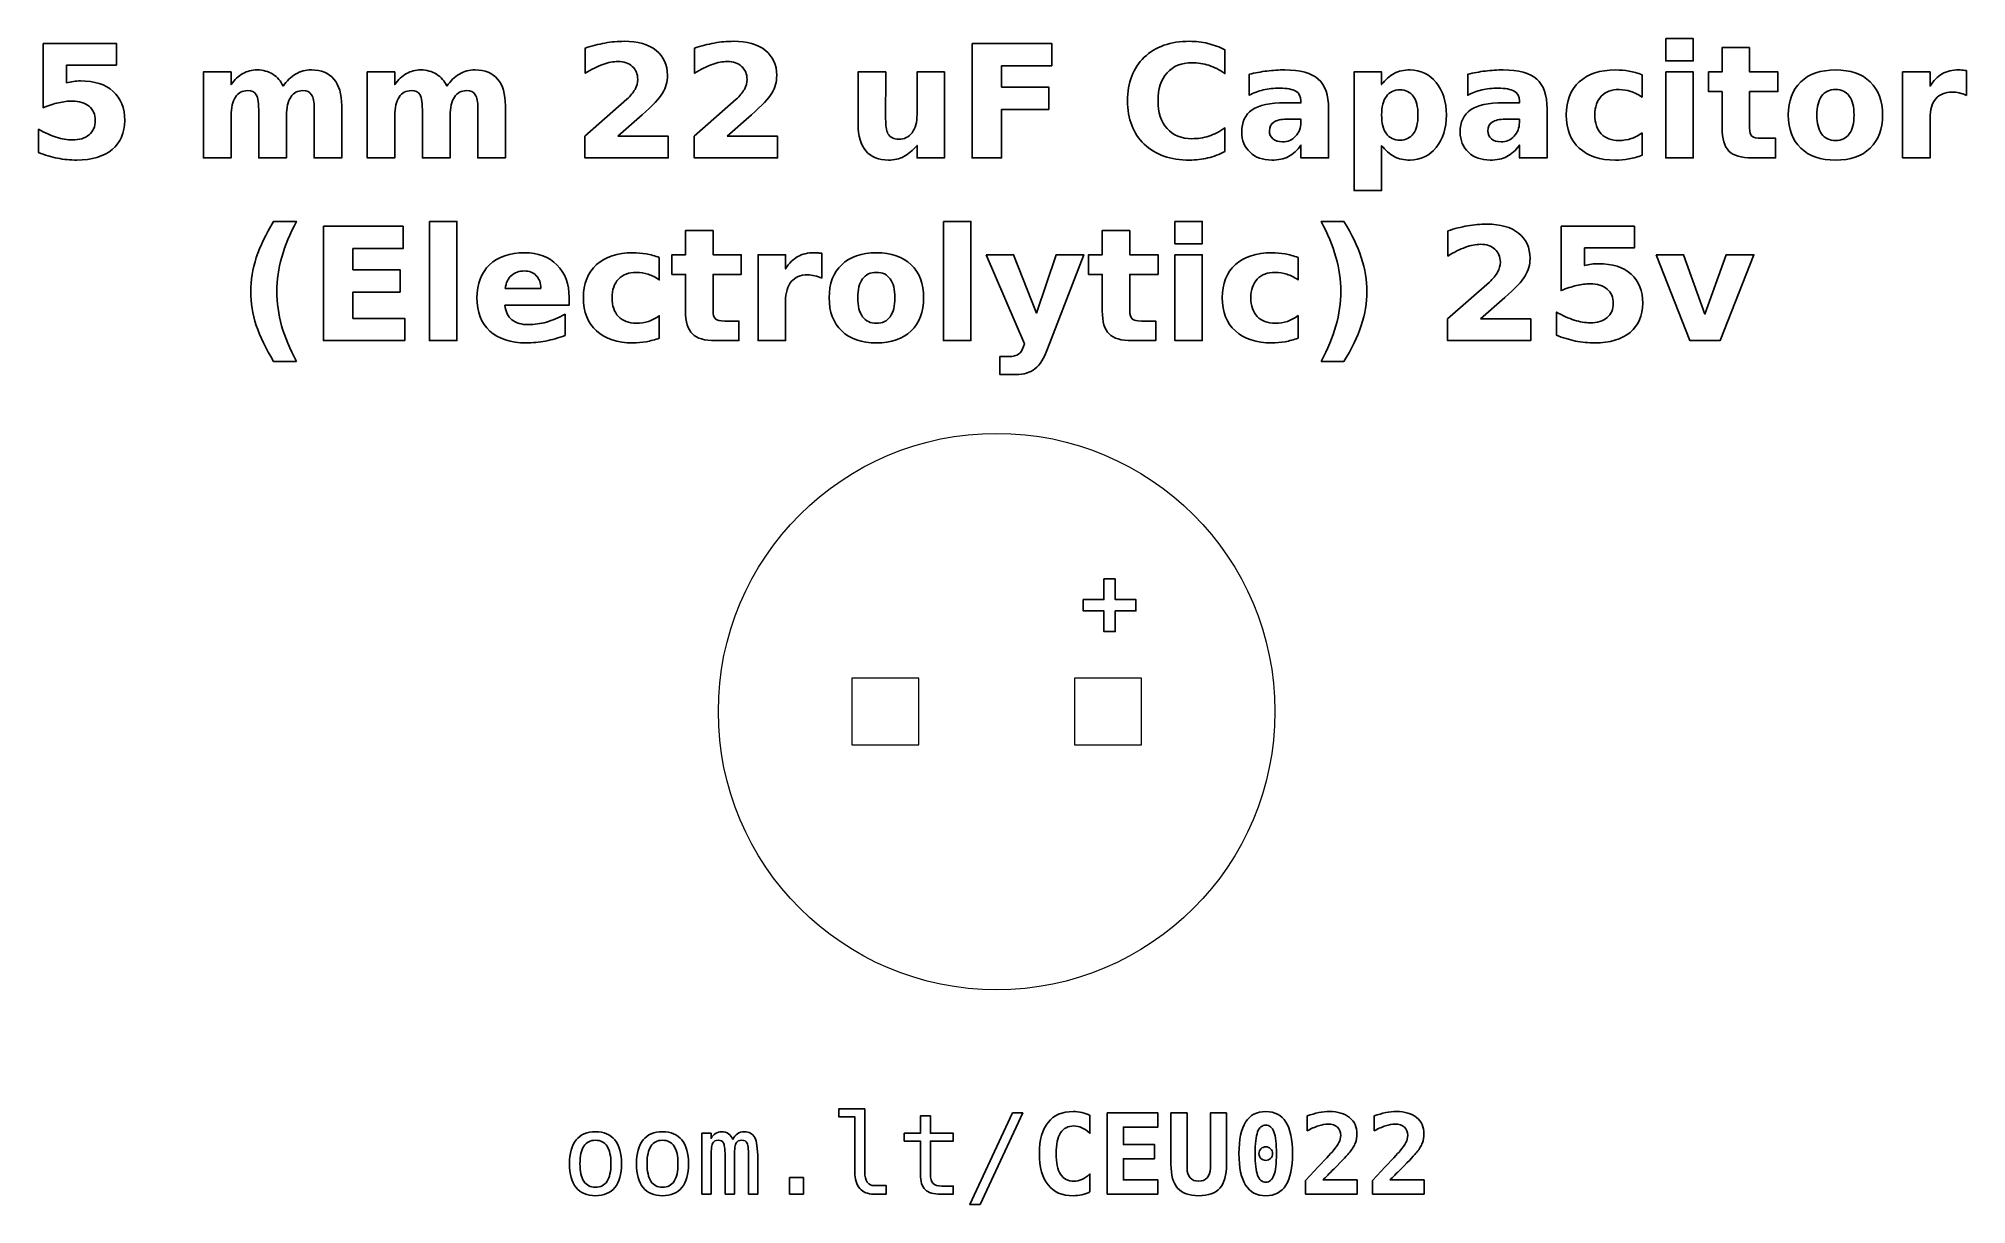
# Model space of a CAD drawing. Header units: centimetres. Extents: x -11.36 to -9.63, y -15.29 to -14.25.
import ezdxf

# ---------------------------------------------------------------- set-up
doc = ezdxf.new("R2010")
doc.units = ezdxf.units.CM
doc.header["$MEASUREMENT"] = 0
doc.layers.add('Layer 1', color=7, linetype='Continuous')

msp = doc.modelspace()

# ---------------------------------------------------------------- linework, layer by layer
at = {"layer": 'Layer 1', "color": 7, "lineweight": 20}
for points in [[(-10.63, -14.88), (-10.57, -14.88), (-10.57, -14.82), (-10.63, -14.82), (-10.63, -14.88)], [(-10.43, -14.88), (-10.37, -14.88), (-10.37, -14.82), (-10.43, -14.82), (-10.43, -14.88)]]:
    msp.add_lwpolyline(points, close=True, dxfattribs=at)
at = {"layer": 'Layer 1', "color": 250, "lineweight": 20}
msp.add_ellipse((-10.5, -14.85), major_axis=(0, 0.25), ratio=1, dxfattribs=at)
at = {"layer": 'Layer 1', "color": 250}
for points, knots in [([(-11.35656, -14.2496), (-11.35656, -14.2496), (-11.29062, -14.2496), (-11.29062, -14.2496), (-11.29062, -14.2496), (-11.29062, -14.2496), (-11.29062, -14.2691), (-11.29062, -14.2691), (-11.29062, -14.2691), (-11.29062, -14.2691), (-11.33542, -14.2691), (-11.33542, -14.2691), (-11.33542, -14.2691), (-11.33542, -14.2691), (-11.33542, -14.28502), (-11.33542, -14.28502), (-11.33542, -14.28502), (-11.3334, -14.28448), (-11.33137, -14.28406), (-11.32933, -14.28375), (-11.32933, -14.28375), (-11.32728, -14.28344), (-11.32514, -14.2833), (-11.32295, -14.2833), (-11.32295, -14.2833), (-11.3104, -14.2833), (-11.30064, -14.28643), (-11.29365, -14.29271), (-11.29365, -14.29271), (-11.28667, -14.29897), (-11.28319, -14.30771), (-11.28319, -14.31891), (-11.28319, -14.31891), (-11.28319, -14.33003), (-11.287, -14.33874), (-11.29459, -14.34504), (-11.29459, -14.34504), (-11.30219, -14.35132), (-11.31275, -14.35447), (-11.32625, -14.35447), (-11.32625, -14.35447), (-11.33208, -14.35447), (-11.33787, -14.3539), (-11.34358, -14.35278), (-11.34358, -14.35278), (-11.3493, -14.35165), (-11.35499, -14.34995), (-11.36063, -14.34765), (-11.36063, -14.34765), (-11.36063, -14.34765), (-11.36063, -14.32676), (-11.36063, -14.32676), (-11.36063, -14.32676), (-11.35503, -14.32999), (-11.34972, -14.33239), (-11.34469, -14.33398), (-11.34469, -14.33398), (-11.33965, -14.33561), (-11.3349, -14.33641), (-11.33046, -14.33641), (-11.33046, -14.33641), (-11.32401, -14.33641), (-11.31896, -14.33483), (-11.31526, -14.33168), (-11.31526, -14.33168), (-11.31157, -14.32855), (-11.30971, -14.3243), (-11.30971, -14.31891), (-11.30971, -14.31891), (-11.30971, -14.3135), (-11.31157, -14.30924), (-11.31526, -14.30612), (-11.31526, -14.30612), (-11.31896, -14.30299), (-11.32401, -14.30144), (-11.33046, -14.30144), (-11.33046, -14.30144), (-11.33427, -14.30144), (-11.33834, -14.30193), (-11.34264, -14.30292), (-11.34264, -14.30292), (-11.34697, -14.3039), (-11.3516, -14.30543), (-11.35656, -14.3075), (-11.35656, -14.3075), (-11.35656, -14.3075), (-11.35656, -14.2496), (-11.35656, -14.2496)], [0, 0, 0, 0, 0.0454545, 0.0454545, 0.0454545, 0.0454545, 0.0909091, 0.0909091, 0.0909091, 0.0909091, 0.1363636, 0.1363636, 0.1363636, 0.1363636, 0.1818182, 0.1818182, 0.1818182, 0.1818182, 0.2272727, 0.2272727, 0.2272727, 0.2272727, 0.2727273, 0.2727273, 0.2727273, 0.2727273, 0.3181818, 0.3181818, 0.3181818, 0.3181818, 0.3636364, 0.3636364, 0.3636364, 0.3636364, 0.4090909, 0.4090909, 0.4090909, 0.4090909, 0.4545455, 0.4545455, 0.4545455, 0.4545455, 0.5, 0.5, 0.5, 0.5, 0.5454545, 0.5454545, 0.5454545, 0.5454545, 0.5909091, 0.5909091, 0.5909091, 0.5909091, 0.6363636, 0.6363636, 0.6363636, 0.6363636, 0.6818182, 0.6818182, 0.6818182, 0.6818182, 0.7272727, 0.7272727, 0.7272727, 0.7272727, 0.7727273, 0.7727273, 0.7727273, 0.7727273, 0.8181818, 0.8181818, 0.8181818, 0.8181818, 0.8636364, 0.8636364, 0.8636364, 0.8636364, 0.9090909, 0.9090909, 0.9090909, 0.9090909, 0.9545455, 0.9545455, 0.9545455, 0.9545455, 1, 1, 1, 1]), ([(-10.84033, -14.33297), (-10.84033, -14.33297), (-10.79505, -14.33297), (-10.79505, -14.33297), (-10.79505, -14.33297), (-10.79505, -14.33297), (-10.79505, -14.35247), (-10.79505, -14.35247), (-10.79505, -14.35247), (-10.79505, -14.35247), (-10.86982, -14.35247), (-10.86982, -14.35247), (-10.86982, -14.35247), (-10.86982, -14.35247), (-10.86982, -14.33297), (-10.86982, -14.33297), (-10.86982, -14.33297), (-10.86982, -14.33297), (-10.83226, -14.29984), (-10.83226, -14.29984), (-10.83226, -14.29984), (-10.8289, -14.2968), (-10.82643, -14.29384), (-10.82483, -14.29095), (-10.82483, -14.29095), (-10.82321, -14.28805), (-10.82241, -14.28504), (-10.82241, -14.28191), (-10.82241, -14.28191), (-10.82241, -14.27709), (-10.82403, -14.27321), (-10.82727, -14.27027), (-10.82727, -14.27027), (-10.8305, -14.26733), (-10.8348, -14.26588), (-10.84019, -14.26588), (-10.84019, -14.26588), (-10.84432, -14.26588), (-10.84884, -14.26677), (-10.85376, -14.26853), (-10.85376, -14.26853), (-10.85867, -14.2703), (-10.86394, -14.27293), (-10.86954, -14.27641), (-10.86954, -14.27641), (-10.86954, -14.27641), (-10.86954, -14.25381), (-10.86954, -14.25381), (-10.86954, -14.25381), (-10.86356, -14.25184), (-10.85766, -14.25033), (-10.85183, -14.2493), (-10.85183, -14.2493), (-10.84599, -14.24826), (-10.84028, -14.24774), (-10.83466, -14.24774), (-10.83466, -14.24774), (-10.82236, -14.24774), (-10.81279, -14.25045), (-10.80597, -14.25588), (-10.80597, -14.25588), (-10.79915, -14.26129), (-10.79574, -14.26884), (-10.79574, -14.27855), (-10.79574, -14.27855), (-10.79574, -14.28415), (-10.79719, -14.28937), (-10.80009, -14.29422), (-10.80009, -14.29422), (-10.80298, -14.29906), (-10.80907, -14.30555), (-10.81834, -14.31369), (-10.81834, -14.31369), (-10.81834, -14.31369), (-10.84033, -14.33297), (-10.84033, -14.33297)], [0, 0, 0, 0, 0.0526316, 0.0526316, 0.0526316, 0.0526316, 0.1052632, 0.1052632, 0.1052632, 0.1052632, 0.1578947, 0.1578947, 0.1578947, 0.1578947, 0.2105263, 0.2105263, 0.2105263, 0.2105263, 0.2631579, 0.2631579, 0.2631579, 0.2631579, 0.3157895, 0.3157895, 0.3157895, 0.3157895, 0.3684211, 0.3684211, 0.3684211, 0.3684211, 0.4210526, 0.4210526, 0.4210526, 0.4210526, 0.4736842, 0.4736842, 0.4736842, 0.4736842, 0.5263158, 0.5263158, 0.5263158, 0.5263158, 0.5789474, 0.5789474, 0.5789474, 0.5789474, 0.6315789, 0.6315789, 0.6315789, 0.6315789, 0.6842105, 0.6842105, 0.6842105, 0.6842105, 0.7368421, 0.7368421, 0.7368421, 0.7368421, 0.7894737, 0.7894737, 0.7894737, 0.7894737, 0.8421053, 0.8421053, 0.8421053, 0.8421053, 0.8947368, 0.8947368, 0.8947368, 0.8947368, 0.9473684, 0.9473684, 0.9473684, 0.9473684, 1, 1, 1, 1]), ([(-10.74214, -14.33297), (-10.74214, -14.33297), (-10.69686, -14.33297), (-10.69686, -14.33297), (-10.69686, -14.33297), (-10.69686, -14.33297), (-10.69686, -14.35247), (-10.69686, -14.35247), (-10.69686, -14.35247), (-10.69686, -14.35247), (-10.77163, -14.35247), (-10.77163, -14.35247), (-10.77163, -14.35247), (-10.77163, -14.35247), (-10.77163, -14.33297), (-10.77163, -14.33297), (-10.77163, -14.33297), (-10.77163, -14.33297), (-10.73407, -14.29984), (-10.73407, -14.29984), (-10.73407, -14.29984), (-10.73071, -14.2968), (-10.72824, -14.29384), (-10.72664, -14.29095), (-10.72664, -14.29095), (-10.72502, -14.28805), (-10.72422, -14.28504), (-10.72422, -14.28191), (-10.72422, -14.28191), (-10.72422, -14.27709), (-10.72584, -14.27321), (-10.72908, -14.27027), (-10.72908, -14.27027), (-10.73231, -14.26733), (-10.73661, -14.26588), (-10.742, -14.26588), (-10.742, -14.26588), (-10.74613, -14.26588), (-10.75065, -14.26677), (-10.75557, -14.26853), (-10.75557, -14.26853), (-10.76048, -14.2703), (-10.76575, -14.27293), (-10.77135, -14.27641), (-10.77135, -14.27641), (-10.77135, -14.27641), (-10.77135, -14.25381), (-10.77135, -14.25381), (-10.77135, -14.25381), (-10.76537, -14.25184), (-10.75947, -14.25033), (-10.75364, -14.2493), (-10.75364, -14.2493), (-10.7478, -14.24826), (-10.74209, -14.24774), (-10.73647, -14.24774), (-10.73647, -14.24774), (-10.72417, -14.24774), (-10.7146, -14.25045), (-10.70778, -14.25588), (-10.70778, -14.25588), (-10.70096, -14.26129), (-10.69755, -14.26884), (-10.69755, -14.27855), (-10.69755, -14.27855), (-10.69755, -14.28415), (-10.699, -14.28937), (-10.7019, -14.29422), (-10.7019, -14.29422), (-10.70479, -14.29906), (-10.71088, -14.30555), (-10.72015, -14.31369), (-10.72015, -14.31369), (-10.72015, -14.31369), (-10.74214, -14.33297), (-10.74214, -14.33297)], [0, 0, 0, 0, 0.0526316, 0.0526316, 0.0526316, 0.0526316, 0.1052632, 0.1052632, 0.1052632, 0.1052632, 0.1578947, 0.1578947, 0.1578947, 0.1578947, 0.2105263, 0.2105263, 0.2105263, 0.2105263, 0.2631579, 0.2631579, 0.2631579, 0.2631579, 0.3157895, 0.3157895, 0.3157895, 0.3157895, 0.3684211, 0.3684211, 0.3684211, 0.3684211, 0.4210526, 0.4210526, 0.4210526, 0.4210526, 0.4736842, 0.4736842, 0.4736842, 0.4736842, 0.5263158, 0.5263158, 0.5263158, 0.5263158, 0.5789474, 0.5789474, 0.5789474, 0.5789474, 0.6315789, 0.6315789, 0.6315789, 0.6315789, 0.6842105, 0.6842105, 0.6842105, 0.6842105, 0.7368421, 0.7368421, 0.7368421, 0.7368421, 0.7894737, 0.7894737, 0.7894737, 0.7894737, 0.8421053, 0.8421053, 0.8421053, 0.8421053, 0.8947368, 0.8947368, 0.8947368, 0.8947368, 0.9473684, 0.9473684, 0.9473684, 0.9473684, 1, 1, 1, 1]), ([(-10.52207, -14.2496), (-10.52207, -14.2496), (-10.45048, -14.2496), (-10.45048, -14.2496), (-10.45048, -14.2496), (-10.45048, -14.2496), (-10.45048, -14.26966), (-10.45048, -14.26966), (-10.45048, -14.26966), (-10.45048, -14.26966), (-10.49554, -14.26966), (-10.49554, -14.26966), (-10.49554, -14.26966), (-10.49554, -14.26966), (-10.49554, -14.28881), (-10.49554, -14.28881), (-10.49554, -14.28881), (-10.49554, -14.28881), (-10.45316, -14.28881), (-10.45316, -14.28881), (-10.45316, -14.28881), (-10.45316, -14.28881), (-10.45316, -14.30887), (-10.45316, -14.30887), (-10.45316, -14.30887), (-10.45316, -14.30887), (-10.49554, -14.30887), (-10.49554, -14.30887), (-10.49554, -14.30887), (-10.49554, -14.30887), (-10.49554, -14.35247), (-10.49554, -14.35247), (-10.49554, -14.35247), (-10.49554, -14.35247), (-10.52207, -14.35247), (-10.52207, -14.35247), (-10.52207, -14.35247), (-10.52207, -14.35247), (-10.52207, -14.2496), (-10.52207, -14.2496)], [0, 0, 0, 0, 0.1, 0.1, 0.1, 0.1, 0.2, 0.2, 0.2, 0.2, 0.3, 0.3, 0.3, 0.3, 0.4, 0.4, 0.4, 0.4, 0.5, 0.5, 0.5, 0.5, 0.6, 0.6, 0.6, 0.6, 0.7, 0.7, 0.7, 0.7, 0.8, 0.8, 0.8, 0.8, 0.9, 0.9, 0.9, 0.9, 1, 1, 1, 1]), ([(-10.29496, -14.34683), (-10.29982, -14.34934), (-10.3049, -14.35125), (-10.3102, -14.35254), (-10.3102, -14.35254), (-10.31546, -14.35383), (-10.32099, -14.35447), (-10.32673, -14.35447), (-10.32673, -14.35447), (-10.34385, -14.35447), (-10.35742, -14.34967), (-10.36744, -14.3401), (-10.36744, -14.3401), (-10.37746, -14.33053), (-10.38247, -14.31755), (-10.38247, -14.30113), (-10.38247, -14.30113), (-10.38247, -14.28469), (-10.37746, -14.27168), (-10.36744, -14.26211), (-10.36744, -14.26211), (-10.35742, -14.25254), (-10.34385, -14.24774), (-10.32673, -14.24774), (-10.32673, -14.24774), (-10.32099, -14.24774), (-10.31546, -14.24838), (-10.3102, -14.24967), (-10.3102, -14.24967), (-10.3049, -14.25096), (-10.29982, -14.25287), (-10.29496, -14.25539), (-10.29496, -14.25539), (-10.29496, -14.25539), (-10.29496, -14.27667), (-10.29496, -14.27667), (-10.29496, -14.27667), (-10.29987, -14.27331), (-10.30472, -14.27086), (-10.30949, -14.26931), (-10.30949, -14.26931), (-10.31426, -14.26773), (-10.3193, -14.26696), (-10.32459, -14.26696), (-10.32459, -14.26696), (-10.33404, -14.26696), (-10.3415, -14.26999), (-10.34691, -14.27606), (-10.34691, -14.27606), (-10.35234, -14.28213), (-10.35505, -14.29048), (-10.35505, -14.30113), (-10.35505, -14.30113), (-10.35505, -14.31176), (-10.35234, -14.32009), (-10.34691, -14.32615), (-10.34691, -14.32615), (-10.3415, -14.33222), (-10.33404, -14.33525), (-10.32459, -14.33525), (-10.32459, -14.33525), (-10.3193, -14.33525), (-10.31426, -14.33448), (-10.30949, -14.3329), (-10.30949, -14.3329), (-10.30472, -14.33135), (-10.29987, -14.3289), (-10.29496, -14.32554), (-10.29496, -14.32554), (-10.29496, -14.32554), (-10.29496, -14.34683), (-10.29496, -14.34683)], [0, 0, 0, 0, 0.0555556, 0.0555556, 0.0555556, 0.0555556, 0.1111111, 0.1111111, 0.1111111, 0.1111111, 0.1666667, 0.1666667, 0.1666667, 0.1666667, 0.2222222, 0.2222222, 0.2222222, 0.2222222, 0.2777778, 0.2777778, 0.2777778, 0.2777778, 0.3333333, 0.3333333, 0.3333333, 0.3333333, 0.3888889, 0.3888889, 0.3888889, 0.3888889, 0.4444444, 0.4444444, 0.4444444, 0.4444444, 0.5, 0.5, 0.5, 0.5, 0.5555556, 0.5555556, 0.5555556, 0.5555556, 0.6111111, 0.6111111, 0.6111111, 0.6111111, 0.6666667, 0.6666667, 0.6666667, 0.6666667, 0.7222222, 0.7222222, 0.7222222, 0.7222222, 0.7777778, 0.7777778, 0.7777778, 0.7777778, 0.8333333, 0.8333333, 0.8333333, 0.8333333, 0.8888889, 0.8888889, 0.8888889, 0.8888889, 0.9444444, 0.9444444, 0.9444444, 0.9444444, 1, 1, 1, 1]), ([(-9.89898, -14.24525), (-9.89898, -14.24525), (-9.87431, -14.24525), (-9.87431, -14.24525), (-9.87431, -14.24525), (-9.87431, -14.24525), (-9.87431, -14.26538), (-9.87431, -14.26538), (-9.87431, -14.26538), (-9.87431, -14.26538), (-9.89898, -14.26538), (-9.89898, -14.26538), (-9.89898, -14.26538), (-9.89898, -14.26538), (-9.89898, -14.24525), (-9.89898, -14.24525)], [0, 0, 0, 0, 0.25, 0.25, 0.25, 0.25, 0.5, 0.5, 0.5, 0.5, 0.75, 0.75, 0.75, 0.75, 1, 1, 1, 1]), ([(-9.82364, -14.25339), (-9.82364, -14.25339), (-9.82364, -14.27531), (-9.82364, -14.27531), (-9.82364, -14.27531), (-9.82364, -14.27531), (-9.79822, -14.27531), (-9.79822, -14.27531), (-9.79822, -14.27531), (-9.79822, -14.27531), (-9.79822, -14.29295), (-9.79822, -14.29295), (-9.79822, -14.29295), (-9.79822, -14.29295), (-9.82364, -14.29295), (-9.82364, -14.29295), (-9.82364, -14.29295), (-9.82364, -14.29295), (-9.82364, -14.32566), (-9.82364, -14.32566), (-9.82364, -14.32566), (-9.82364, -14.32926), (-9.82294, -14.33168), (-9.8215, -14.33293), (-9.8215, -14.33293), (-9.82009, -14.3342), (-9.81727, -14.33483), (-9.81304, -14.33483), (-9.81304, -14.33483), (-9.81304, -14.33483), (-9.80036, -14.33483), (-9.80036, -14.33483), (-9.80036, -14.33483), (-9.80036, -14.33483), (-9.80036, -14.35247), (-9.80036, -14.35247), (-9.80036, -14.35247), (-9.80036, -14.35247), (-9.8215, -14.35247), (-9.8215, -14.35247), (-9.8215, -14.35247), (-9.83124, -14.35247), (-9.83816, -14.35045), (-9.84222, -14.34638), (-9.84222, -14.34638), (-9.84629, -14.34231), (-9.84832, -14.3354), (-9.84832, -14.32566), (-9.84832, -14.32566), (-9.84832, -14.32566), (-9.84832, -14.29295), (-9.84832, -14.29295), (-9.84832, -14.29295), (-9.84832, -14.29295), (-9.86057, -14.29295), (-9.86057, -14.29295), (-9.86057, -14.29295), (-9.86057, -14.29295), (-9.86057, -14.27531), (-9.86057, -14.27531), (-9.86057, -14.27531), (-9.86057, -14.27531), (-9.84832, -14.27531), (-9.84832, -14.27531), (-9.84832, -14.27531), (-9.84832, -14.27531), (-9.84832, -14.25339), (-9.84832, -14.25339), (-9.84832, -14.25339), (-9.84832, -14.25339), (-9.82364, -14.25339), (-9.82364, -14.25339)], [0, 0, 0, 0, 0.0555556, 0.0555556, 0.0555556, 0.0555556, 0.1111111, 0.1111111, 0.1111111, 0.1111111, 0.1666667, 0.1666667, 0.1666667, 0.1666667, 0.2222222, 0.2222222, 0.2222222, 0.2222222, 0.2777778, 0.2777778, 0.2777778, 0.2777778, 0.3333333, 0.3333333, 0.3333333, 0.3333333, 0.3888889, 0.3888889, 0.3888889, 0.3888889, 0.4444444, 0.4444444, 0.4444444, 0.4444444, 0.5, 0.5, 0.5, 0.5, 0.5555556, 0.5555556, 0.5555556, 0.5555556, 0.6111111, 0.6111111, 0.6111111, 0.6111111, 0.6666667, 0.6666667, 0.6666667, 0.6666667, 0.7222222, 0.7222222, 0.7222222, 0.7222222, 0.7777778, 0.7777778, 0.7777778, 0.7777778, 0.8333333, 0.8333333, 0.8333333, 0.8333333, 0.8888889, 0.8888889, 0.8888889, 0.8888889, 0.9444444, 0.9444444, 0.9444444, 0.9444444, 1, 1, 1, 1]), ([(-11.14083, -14.28812), (-11.1377, -14.28335), (-11.13401, -14.2797), (-11.1297, -14.27721), (-11.1297, -14.27721), (-11.1254, -14.27469), (-11.1207, -14.27345), (-11.11555, -14.27345), (-11.11555, -14.27345), (-11.10668, -14.27345), (-11.09993, -14.27618), (-11.0953, -14.28166), (-11.0953, -14.28166), (-11.09066, -14.28711), (-11.08833, -14.29506), (-11.08833, -14.30548), (-11.08833, -14.30548), (-11.08833, -14.30548), (-11.08833, -14.35247), (-11.08833, -14.35247), (-11.08833, -14.35247), (-11.08833, -14.35247), (-11.11315, -14.35247), (-11.11315, -14.35247), (-11.11315, -14.35247), (-11.11315, -14.35247), (-11.11315, -14.31223), (-11.11315, -14.31223), (-11.11315, -14.31223), (-11.1131, -14.31164), (-11.11308, -14.31103), (-11.11305, -14.31037), (-11.11305, -14.31037), (-11.11303, -14.30974), (-11.11301, -14.30882), (-11.11301, -14.30762), (-11.11301, -14.30762), (-11.11301, -14.30216), (-11.1138, -14.29819), (-11.11543, -14.29574), (-11.11543, -14.29574), (-11.11703, -14.29327), (-11.11961, -14.29205), (-11.12319, -14.29205), (-11.12319, -14.29205), (-11.12789, -14.29205), (-11.13149, -14.29398), (-11.13405, -14.29784), (-11.13405, -14.29784), (-11.13659, -14.30169), (-11.13791, -14.30727), (-11.13801, -14.31458), (-11.13801, -14.31458), (-11.13801, -14.31458), (-11.13801, -14.35247), (-11.13801, -14.35247), (-11.13801, -14.35247), (-11.13801, -14.35247), (-11.16282, -14.35247), (-11.16282, -14.35247), (-11.16282, -14.35247), (-11.16282, -14.35247), (-11.16282, -14.31223), (-11.16282, -14.31223), (-11.16282, -14.31223), (-11.16282, -14.30369), (-11.16355, -14.29819), (-11.16503, -14.29574), (-11.16503, -14.29574), (-11.16649, -14.29327), (-11.1691, -14.29205), (-11.17286, -14.29205), (-11.17286, -14.29205), (-11.17761, -14.29205), (-11.18126, -14.294), (-11.18382, -14.29788), (-11.18382, -14.29788), (-11.18638, -14.30176), (-11.18768, -14.30729), (-11.18768, -14.31451), (-11.18768, -14.31451), (-11.18768, -14.31451), (-11.18768, -14.35247), (-11.18768, -14.35247), (-11.18768, -14.35247), (-11.18768, -14.35247), (-11.21249, -14.35247), (-11.21249, -14.35247), (-11.21249, -14.35247), (-11.21249, -14.35247), (-11.21249, -14.27531), (-11.21249, -14.27531), (-11.21249, -14.27531), (-11.21249, -14.27531), (-11.18768, -14.27531), (-11.18768, -14.27531), (-11.18768, -14.27531), (-11.18768, -14.27531), (-11.18768, -14.28662), (-11.18768, -14.28662), (-11.18768, -14.28662), (-11.18464, -14.28224), (-11.18116, -14.27898), (-11.17723, -14.27676), (-11.17723, -14.27676), (-11.17331, -14.27455), (-11.16898, -14.27345), (-11.16425, -14.27345), (-11.16425, -14.27345), (-11.15894, -14.27345), (-11.15421, -14.27474), (-11.15014, -14.27731), (-11.15014, -14.27731), (-11.14605, -14.27989), (-11.14294, -14.28349), (-11.14083, -14.28812)], [0, 0, 0, 0, 0.0344828, 0.0344828, 0.0344828, 0.0344828, 0.0689655, 0.0689655, 0.0689655, 0.0689655, 0.1034483, 0.1034483, 0.1034483, 0.1034483, 0.137931, 0.137931, 0.137931, 0.137931, 0.1724138, 0.1724138, 0.1724138, 0.1724138, 0.2068966, 0.2068966, 0.2068966, 0.2068966, 0.2413793, 0.2413793, 0.2413793, 0.2413793, 0.2758621, 0.2758621, 0.2758621, 0.2758621, 0.3103448, 0.3103448, 0.3103448, 0.3103448, 0.3448276, 0.3448276, 0.3448276, 0.3448276, 0.3793103, 0.3793103, 0.3793103, 0.3793103, 0.4137931, 0.4137931, 0.4137931, 0.4137931, 0.4482759, 0.4482759, 0.4482759, 0.4482759, 0.4827586, 0.4827586, 0.4827586, 0.4827586, 0.5172414, 0.5172414, 0.5172414, 0.5172414, 0.5517241, 0.5517241, 0.5517241, 0.5517241, 0.5862069, 0.5862069, 0.5862069, 0.5862069, 0.6206897, 0.6206897, 0.6206897, 0.6206897, 0.6551724, 0.6551724, 0.6551724, 0.6551724, 0.6896552, 0.6896552, 0.6896552, 0.6896552, 0.7241379, 0.7241379, 0.7241379, 0.7241379, 0.7586207, 0.7586207, 0.7586207, 0.7586207, 0.7931034, 0.7931034, 0.7931034, 0.7931034, 0.8275862, 0.8275862, 0.8275862, 0.8275862, 0.862069, 0.862069, 0.862069, 0.862069, 0.8965517, 0.8965517, 0.8965517, 0.8965517, 0.9310345, 0.9310345, 0.9310345, 0.9310345, 0.9655172, 0.9655172, 0.9655172, 0.9655172, 1, 1, 1, 1]), ([(-10.99379, -14.28812), (-10.99066, -14.28335), (-10.98697, -14.2797), (-10.98266, -14.27721), (-10.98266, -14.27721), (-10.97836, -14.27469), (-10.97366, -14.27345), (-10.96851, -14.27345), (-10.96851, -14.27345), (-10.95964, -14.27345), (-10.95289, -14.27618), (-10.94826, -14.28166), (-10.94826, -14.28166), (-10.94362, -14.28711), (-10.94129, -14.29506), (-10.94129, -14.30548), (-10.94129, -14.30548), (-10.94129, -14.30548), (-10.94129, -14.35247), (-10.94129, -14.35247), (-10.94129, -14.35247), (-10.94129, -14.35247), (-10.96611, -14.35247), (-10.96611, -14.35247), (-10.96611, -14.35247), (-10.96611, -14.35247), (-10.96611, -14.31223), (-10.96611, -14.31223), (-10.96611, -14.31223), (-10.96606, -14.31164), (-10.96604, -14.31103), (-10.96601, -14.31037), (-10.96601, -14.31037), (-10.96599, -14.30974), (-10.96597, -14.30882), (-10.96597, -14.30762), (-10.96597, -14.30762), (-10.96597, -14.30216), (-10.96676, -14.29819), (-10.96839, -14.29574), (-10.96839, -14.29574), (-10.96999, -14.29327), (-10.97257, -14.29205), (-10.97615, -14.29205), (-10.97615, -14.29205), (-10.98085, -14.29205), (-10.98445, -14.29398), (-10.98701, -14.29784), (-10.98701, -14.29784), (-10.98955, -14.30169), (-10.99087, -14.30727), (-10.99097, -14.31458), (-10.99097, -14.31458), (-10.99097, -14.31458), (-10.99097, -14.35247), (-10.99097, -14.35247), (-10.99097, -14.35247), (-10.99097, -14.35247), (-11.01578, -14.35247), (-11.01578, -14.35247), (-11.01578, -14.35247), (-11.01578, -14.35247), (-11.01578, -14.31223), (-11.01578, -14.31223), (-11.01578, -14.31223), (-11.01578, -14.30369), (-11.01651, -14.29819), (-11.01799, -14.29574), (-11.01799, -14.29574), (-11.01945, -14.29327), (-11.02206, -14.29205), (-11.02582, -14.29205), (-11.02582, -14.29205), (-11.03057, -14.29205), (-11.03422, -14.294), (-11.03678, -14.29788), (-11.03678, -14.29788), (-11.03934, -14.30176), (-11.04064, -14.30729), (-11.04064, -14.31451), (-11.04064, -14.31451), (-11.04064, -14.31451), (-11.04064, -14.35247), (-11.04064, -14.35247), (-11.04064, -14.35247), (-11.04064, -14.35247), (-11.06545, -14.35247), (-11.06545, -14.35247), (-11.06545, -14.35247), (-11.06545, -14.35247), (-11.06545, -14.27531), (-11.06545, -14.27531), (-11.06545, -14.27531), (-11.06545, -14.27531), (-11.04064, -14.27531), (-11.04064, -14.27531), (-11.04064, -14.27531), (-11.04064, -14.27531), (-11.04064, -14.28662), (-11.04064, -14.28662), (-11.04064, -14.28662), (-11.0376, -14.28224), (-11.03412, -14.27898), (-11.03019, -14.27676), (-11.03019, -14.27676), (-11.02627, -14.27455), (-11.02194, -14.27345), (-11.01721, -14.27345), (-11.01721, -14.27345), (-11.0119, -14.27345), (-11.00717, -14.27474), (-11.0031, -14.27731), (-11.0031, -14.27731), (-10.99901, -14.27989), (-10.9959, -14.28349), (-10.99379, -14.28812)], [0, 0, 0, 0, 0.0344828, 0.0344828, 0.0344828, 0.0344828, 0.0689655, 0.0689655, 0.0689655, 0.0689655, 0.1034483, 0.1034483, 0.1034483, 0.1034483, 0.137931, 0.137931, 0.137931, 0.137931, 0.1724138, 0.1724138, 0.1724138, 0.1724138, 0.2068966, 0.2068966, 0.2068966, 0.2068966, 0.2413793, 0.2413793, 0.2413793, 0.2413793, 0.2758621, 0.2758621, 0.2758621, 0.2758621, 0.3103448, 0.3103448, 0.3103448, 0.3103448, 0.3448276, 0.3448276, 0.3448276, 0.3448276, 0.3793103, 0.3793103, 0.3793103, 0.3793103, 0.4137931, 0.4137931, 0.4137931, 0.4137931, 0.4482759, 0.4482759, 0.4482759, 0.4482759, 0.4827586, 0.4827586, 0.4827586, 0.4827586, 0.5172414, 0.5172414, 0.5172414, 0.5172414, 0.5517241, 0.5517241, 0.5517241, 0.5517241, 0.5862069, 0.5862069, 0.5862069, 0.5862069, 0.6206897, 0.6206897, 0.6206897, 0.6206897, 0.6551724, 0.6551724, 0.6551724, 0.6551724, 0.6896552, 0.6896552, 0.6896552, 0.6896552, 0.7241379, 0.7241379, 0.7241379, 0.7241379, 0.7586207, 0.7586207, 0.7586207, 0.7586207, 0.7931034, 0.7931034, 0.7931034, 0.7931034, 0.8275862, 0.8275862, 0.8275862, 0.8275862, 0.862069, 0.862069, 0.862069, 0.862069, 0.8965517, 0.8965517, 0.8965517, 0.8965517, 0.9310345, 0.9310345, 0.9310345, 0.9310345, 0.9655172, 0.9655172, 0.9655172, 0.9655172, 1, 1, 1, 1]), ([(-10.62445, -14.32244), (-10.62445, -14.32244), (-10.62445, -14.27531), (-10.62445, -14.27531), (-10.62445, -14.27531), (-10.62445, -14.27531), (-10.59964, -14.27531), (-10.59964, -14.27531), (-10.59964, -14.27531), (-10.59964, -14.27531), (-10.59964, -14.28302), (-10.59964, -14.28302), (-10.59964, -14.28302), (-10.59964, -14.28721), (-10.59966, -14.29245), (-10.59971, -14.29875), (-10.59971, -14.29875), (-10.59976, -14.30508), (-10.59978, -14.30929), (-10.59978, -14.31141), (-10.59978, -14.31141), (-10.59978, -14.31762), (-10.59961, -14.32208), (-10.59929, -14.32481), (-10.59929, -14.32481), (-10.59898, -14.32754), (-10.59842, -14.32952), (-10.59764, -14.33076), (-10.59764, -14.33076), (-10.59663, -14.33239), (-10.59531, -14.33361), (-10.59369, -14.33448), (-10.59369, -14.33448), (-10.59204, -14.33535), (-10.59018, -14.3358), (-10.58807, -14.3358), (-10.58807, -14.3358), (-10.58292, -14.3358), (-10.57887, -14.33382), (-10.57593, -14.32987), (-10.57593, -14.32987), (-10.57299, -14.32592), (-10.57153, -14.32044), (-10.57153, -14.31341), (-10.57153, -14.31341), (-10.57153, -14.31341), (-10.57153, -14.27531), (-10.57153, -14.27531), (-10.57153, -14.27531), (-10.57153, -14.27531), (-10.54686, -14.27531), (-10.54686, -14.27531), (-10.54686, -14.27531), (-10.54686, -14.27531), (-10.54686, -14.35247), (-10.54686, -14.35247), (-10.54686, -14.35247), (-10.54686, -14.35247), (-10.57153, -14.35247), (-10.57153, -14.35247), (-10.57153, -14.35247), (-10.57153, -14.35247), (-10.57153, -14.3413), (-10.57153, -14.3413), (-10.57153, -14.3413), (-10.57525, -14.34581), (-10.5792, -14.34913), (-10.58334, -14.35127), (-10.58334, -14.35127), (-10.5875, -14.35341), (-10.59209, -14.35447), (-10.5971, -14.35447), (-10.5971, -14.35447), (-10.60601, -14.35447), (-10.61278, -14.35174), (-10.61746, -14.34626), (-10.61746, -14.34626), (-10.62212, -14.3408), (-10.62445, -14.33286), (-10.62445, -14.32244)], [0, 0, 0, 0, 0.05, 0.05, 0.05, 0.05, 0.1, 0.1, 0.1, 0.1, 0.15, 0.15, 0.15, 0.15, 0.2, 0.2, 0.2, 0.2, 0.25, 0.25, 0.25, 0.25, 0.3, 0.3, 0.3, 0.3, 0.35, 0.35, 0.35, 0.35, 0.4, 0.4, 0.4, 0.4, 0.45, 0.45, 0.45, 0.45, 0.5, 0.5, 0.5, 0.5, 0.55, 0.55, 0.55, 0.55, 0.6, 0.6, 0.6, 0.6, 0.65, 0.65, 0.65, 0.65, 0.7, 0.7, 0.7, 0.7, 0.75, 0.75, 0.75, 0.75, 0.8, 0.8, 0.8, 0.8, 0.85, 0.85, 0.85, 0.85, 0.9, 0.9, 0.9, 0.9, 0.95, 0.95, 0.95, 0.95, 1, 1, 1, 1]), ([(-10.20182, -14.30842), (-10.20182, -14.30842), (-10.20182, -14.35247), (-10.20182, -14.35247), (-10.20182, -14.35247), (-10.20182, -14.35247), (-10.22671, -14.35247), (-10.22671, -14.35247), (-10.22671, -14.35247), (-10.22671, -14.35247), (-10.22671, -14.34104), (-10.22671, -14.34104), (-10.22671, -14.34104), (-10.23002, -14.34572), (-10.23374, -14.34913), (-10.23786, -14.35127), (-10.23786, -14.35127), (-10.24199, -14.35341), (-10.24703, -14.35447), (-10.25295, -14.35447), (-10.25295, -14.35447), (-10.26095, -14.35447), (-10.26742, -14.35214), (-10.2724, -14.34748), (-10.2724, -14.34748), (-10.27739, -14.3428), (-10.27988, -14.33676), (-10.27988, -14.3293), (-10.27988, -14.3293), (-10.27988, -14.32027), (-10.27678, -14.31362), (-10.27055, -14.30941), (-10.27055, -14.30941), (-10.26431, -14.30517), (-10.25455, -14.30306), (-10.24124, -14.30306), (-10.24124, -14.30306), (-10.24124, -14.30306), (-10.22671, -14.30306), (-10.22671, -14.30306), (-10.22671, -14.30306), (-10.22671, -14.30306), (-10.22671, -14.30113), (-10.22671, -14.30113), (-10.22671, -14.30113), (-10.22671, -14.29723), (-10.22824, -14.29438), (-10.23132, -14.29257), (-10.23132, -14.29257), (-10.2344, -14.29076), (-10.2392, -14.28984), (-10.24571, -14.28984), (-10.24571, -14.28984), (-10.251, -14.28984), (-10.25592, -14.29036), (-10.26046, -14.29142), (-10.26046, -14.29142), (-10.265, -14.29247), (-10.26923, -14.29407), (-10.27313, -14.29619), (-10.27313, -14.29619), (-10.27313, -14.29619), (-10.27313, -14.27738), (-10.27313, -14.27738), (-10.27313, -14.27738), (-10.26784, -14.27608), (-10.26255, -14.27512), (-10.25721, -14.27444), (-10.25721, -14.27444), (-10.2519, -14.27378), (-10.24656, -14.27345), (-10.24124, -14.27345), (-10.24124, -14.27345), (-10.22732, -14.27345), (-10.21728, -14.2762), (-10.21109, -14.28168), (-10.21109, -14.28168), (-10.20491, -14.28716), (-10.20182, -14.29607), (-10.20182, -14.30842)], [0, 0, 0, 0, 0.05, 0.05, 0.05, 0.05, 0.1, 0.1, 0.1, 0.1, 0.15, 0.15, 0.15, 0.15, 0.2, 0.2, 0.2, 0.2, 0.25, 0.25, 0.25, 0.25, 0.3, 0.3, 0.3, 0.3, 0.35, 0.35, 0.35, 0.35, 0.4, 0.4, 0.4, 0.4, 0.45, 0.45, 0.45, 0.45, 0.5, 0.5, 0.5, 0.5, 0.55, 0.55, 0.55, 0.55, 0.6, 0.6, 0.6, 0.6, 0.65, 0.65, 0.65, 0.65, 0.7, 0.7, 0.7, 0.7, 0.75, 0.75, 0.75, 0.75, 0.8, 0.8, 0.8, 0.8, 0.85, 0.85, 0.85, 0.85, 0.9, 0.9, 0.9, 0.9, 0.95, 0.95, 0.95, 0.95, 1, 1, 1, 1]), ([(-10.1542, -14.3413), (-10.1542, -14.3413), (-10.1542, -14.38182), (-10.1542, -14.38182), (-10.1542, -14.38182), (-10.1542, -14.38182), (-10.17887, -14.38182), (-10.17887, -14.38182), (-10.17887, -14.38182), (-10.17887, -14.38182), (-10.17887, -14.27531), (-10.17887, -14.27531), (-10.17887, -14.27531), (-10.17887, -14.27531), (-10.1542, -14.27531), (-10.1542, -14.27531), (-10.1542, -14.27531), (-10.1542, -14.27531), (-10.1542, -14.28662), (-10.1542, -14.28662), (-10.1542, -14.28662), (-10.15081, -14.2821), (-10.14702, -14.27879), (-10.14291, -14.27665), (-10.14291, -14.27665), (-10.13877, -14.27451), (-10.13402, -14.27345), (-10.12863, -14.27345), (-10.12863, -14.27345), (-10.11913, -14.27345), (-10.11132, -14.27723), (-10.10523, -14.28478), (-10.10523, -14.28478), (-10.09912, -14.29233), (-10.09606, -14.30207), (-10.09606, -14.31395), (-10.09606, -14.31395), (-10.09606, -14.32585), (-10.09912, -14.33558), (-10.10523, -14.34313), (-10.10523, -14.34313), (-10.11132, -14.35068), (-10.11913, -14.35447), (-10.12863, -14.35447), (-10.12863, -14.35447), (-10.13402, -14.35447), (-10.13877, -14.35341), (-10.14291, -14.35127), (-10.14291, -14.35127), (-10.14702, -14.34913), (-10.15081, -14.34581), (-10.1542, -14.3413)], [0, 0, 0, 0, 0.0769231, 0.0769231, 0.0769231, 0.0769231, 0.1538462, 0.1538462, 0.1538462, 0.1538462, 0.2307692, 0.2307692, 0.2307692, 0.2307692, 0.3076923, 0.3076923, 0.3076923, 0.3076923, 0.3846154, 0.3846154, 0.3846154, 0.3846154, 0.4615385, 0.4615385, 0.4615385, 0.4615385, 0.5384615, 0.5384615, 0.5384615, 0.5384615, 0.6153846, 0.6153846, 0.6153846, 0.6153846, 0.6923077, 0.6923077, 0.6923077, 0.6923077, 0.7692308, 0.7692308, 0.7692308, 0.7692308, 0.8461538, 0.8461538, 0.8461538, 0.8461538, 0.9230769, 0.9230769, 0.9230769, 0.9230769, 1, 1, 1, 1]), ([(-10.00558, -14.30842), (-10.00558, -14.30842), (-10.00558, -14.35247), (-10.00558, -14.35247), (-10.00558, -14.35247), (-10.00558, -14.35247), (-10.03047, -14.35247), (-10.03047, -14.35247), (-10.03047, -14.35247), (-10.03047, -14.35247), (-10.03047, -14.34104), (-10.03047, -14.34104), (-10.03047, -14.34104), (-10.03378, -14.34572), (-10.0375, -14.34913), (-10.04162, -14.35127), (-10.04162, -14.35127), (-10.04575, -14.35341), (-10.05079, -14.35447), (-10.05671, -14.35447), (-10.05671, -14.35447), (-10.06471, -14.35447), (-10.07118, -14.35214), (-10.07616, -14.34748), (-10.07616, -14.34748), (-10.08115, -14.3428), (-10.08364, -14.33676), (-10.08364, -14.3293), (-10.08364, -14.3293), (-10.08364, -14.32027), (-10.08054, -14.31362), (-10.07431, -14.30941), (-10.07431, -14.30941), (-10.06807, -14.30517), (-10.05831, -14.30306), (-10.045, -14.30306), (-10.045, -14.30306), (-10.045, -14.30306), (-10.03047, -14.30306), (-10.03047, -14.30306), (-10.03047, -14.30306), (-10.03047, -14.30306), (-10.03047, -14.30113), (-10.03047, -14.30113), (-10.03047, -14.30113), (-10.03047, -14.29723), (-10.032, -14.29438), (-10.03508, -14.29257), (-10.03508, -14.29257), (-10.03816, -14.29076), (-10.04296, -14.28984), (-10.04947, -14.28984), (-10.04947, -14.28984), (-10.05476, -14.28984), (-10.05968, -14.29036), (-10.06422, -14.29142), (-10.06422, -14.29142), (-10.06876, -14.29247), (-10.07299, -14.29407), (-10.07689, -14.29619), (-10.07689, -14.29619), (-10.07689, -14.29619), (-10.07689, -14.27738), (-10.07689, -14.27738), (-10.07689, -14.27738), (-10.0716, -14.27608), (-10.06631, -14.27512), (-10.06097, -14.27444), (-10.06097, -14.27444), (-10.05566, -14.27378), (-10.05032, -14.27345), (-10.045, -14.27345), (-10.045, -14.27345), (-10.03108, -14.27345), (-10.02104, -14.2762), (-10.01485, -14.28168), (-10.01485, -14.28168), (-10.00867, -14.28716), (-10.00558, -14.29607), (-10.00558, -14.30842)], [0, 0, 0, 0, 0.05, 0.05, 0.05, 0.05, 0.1, 0.1, 0.1, 0.1, 0.15, 0.15, 0.15, 0.15, 0.2, 0.2, 0.2, 0.2, 0.25, 0.25, 0.25, 0.25, 0.3, 0.3, 0.3, 0.3, 0.35, 0.35, 0.35, 0.35, 0.4, 0.4, 0.4, 0.4, 0.45, 0.45, 0.45, 0.45, 0.5, 0.5, 0.5, 0.5, 0.55, 0.55, 0.55, 0.55, 0.6, 0.6, 0.6, 0.6, 0.65, 0.65, 0.65, 0.65, 0.7, 0.7, 0.7, 0.7, 0.75, 0.75, 0.75, 0.75, 0.8, 0.8, 0.8, 0.8, 0.85, 0.85, 0.85, 0.85, 0.9, 0.9, 0.9, 0.9, 0.95, 0.95, 0.95, 0.95, 1, 1, 1, 1]), ([(-9.92028, -14.27773), (-9.92028, -14.27773), (-9.92028, -14.29784), (-9.92028, -14.29784), (-9.92028, -14.29784), (-9.92364, -14.29553), (-9.92701, -14.29384), (-9.93037, -14.29273), (-9.93037, -14.29273), (-9.93376, -14.29163), (-9.93724, -14.29109), (-9.94088, -14.29109), (-9.94088, -14.29109), (-9.94775, -14.29109), (-9.95311, -14.29309), (-9.95694, -14.29711), (-9.95694, -14.29711), (-9.96078, -14.30113), (-9.96271, -14.30675), (-9.96271, -14.31395), (-9.96271, -14.31395), (-9.96271, -14.32117), (-9.96078, -14.32679), (-9.95694, -14.33081), (-9.95694, -14.33081), (-9.95311, -14.33483), (-9.94775, -14.33683), (-9.94088, -14.33683), (-9.94088, -14.33683), (-9.93702, -14.33683), (-9.93336, -14.33627), (-9.9299, -14.33511), (-9.9299, -14.33511), (-9.92642, -14.33396), (-9.92322, -14.33227), (-9.92028, -14.33001), (-9.92028, -14.33001), (-9.92028, -14.33001), (-9.92028, -14.35019), (-9.92028, -14.35019), (-9.92028, -14.35019), (-9.92414, -14.35162), (-9.92806, -14.35268), (-9.93202, -14.35339), (-9.93202, -14.35339), (-9.93599, -14.35412), (-9.93999, -14.35447), (-9.94399, -14.35447), (-9.94399, -14.35447), (-9.95789, -14.35447), (-9.96877, -14.35089), (-9.97663, -14.34374), (-9.97663, -14.34374), (-9.98448, -14.33662), (-9.98841, -14.32667), (-9.98841, -14.31395), (-9.98841, -14.31395), (-9.98841, -14.30125), (-9.98448, -14.2913), (-9.97663, -14.28417), (-9.97663, -14.28417), (-9.96877, -14.27702), (-9.95789, -14.27345), (-9.94399, -14.27345), (-9.94399, -14.27345), (-9.93994, -14.27345), (-9.93594, -14.2738), (-9.93202, -14.27451), (-9.93202, -14.27451), (-9.92809, -14.27524), (-9.92418, -14.27629), (-9.92028, -14.27773)], [0, 0, 0, 0, 0.0555556, 0.0555556, 0.0555556, 0.0555556, 0.1111111, 0.1111111, 0.1111111, 0.1111111, 0.1666667, 0.1666667, 0.1666667, 0.1666667, 0.2222222, 0.2222222, 0.2222222, 0.2222222, 0.2777778, 0.2777778, 0.2777778, 0.2777778, 0.3333333, 0.3333333, 0.3333333, 0.3333333, 0.3888889, 0.3888889, 0.3888889, 0.3888889, 0.4444444, 0.4444444, 0.4444444, 0.4444444, 0.5, 0.5, 0.5, 0.5, 0.5555556, 0.5555556, 0.5555556, 0.5555556, 0.6111111, 0.6111111, 0.6111111, 0.6111111, 0.6666667, 0.6666667, 0.6666667, 0.6666667, 0.7222222, 0.7222222, 0.7222222, 0.7222222, 0.7777778, 0.7777778, 0.7777778, 0.7777778, 0.8333333, 0.8333333, 0.8333333, 0.8333333, 0.8888889, 0.8888889, 0.8888889, 0.8888889, 0.9444444, 0.9444444, 0.9444444, 0.9444444, 1, 1, 1, 1]), ([(-9.89898, -14.27531), (-9.89898, -14.27531), (-9.87431, -14.27531), (-9.87431, -14.27531), (-9.87431, -14.27531), (-9.87431, -14.27531), (-9.87431, -14.35247), (-9.87431, -14.35247), (-9.87431, -14.35247), (-9.87431, -14.35247), (-9.89898, -14.35247), (-9.89898, -14.35247), (-9.89898, -14.35247), (-9.89898, -14.35247), (-9.89898, -14.27531), (-9.89898, -14.27531)], [0, 0, 0, 0, 0.25, 0.25, 0.25, 0.25, 0.5, 0.5, 0.5, 0.5, 0.75, 0.75, 0.75, 0.75, 1, 1, 1, 1]), ([(-9.74643, -14.27345), (-9.73315, -14.27345), (-9.72278, -14.27702), (-9.71532, -14.2842), (-9.71532, -14.2842), (-9.70786, -14.29137), (-9.70413, -14.30127), (-9.70413, -14.31395), (-9.70413, -14.31395), (-9.70413, -14.32665), (-9.70786, -14.33655), (-9.71532, -14.34372), (-9.71532, -14.34372), (-9.72278, -14.35089), (-9.73315, -14.35447), (-9.74643, -14.35447), (-9.74643, -14.35447), (-9.75975, -14.35447), (-9.77016, -14.35089), (-9.77767, -14.34372), (-9.77767, -14.34372), (-9.78517, -14.33655), (-9.78893, -14.32665), (-9.78893, -14.31395), (-9.78893, -14.31395), (-9.78893, -14.30127), (-9.78517, -14.29137), (-9.77767, -14.2842), (-9.77767, -14.2842), (-9.77016, -14.27702), (-9.75975, -14.27345), (-9.74643, -14.27345)], [0, 0, 0, 0, 0.125, 0.125, 0.125, 0.125, 0.25, 0.25, 0.25, 0.25, 0.375, 0.375, 0.375, 0.375, 0.5, 0.5, 0.5, 0.5, 0.625, 0.625, 0.625, 0.625, 0.75, 0.75, 0.75, 0.75, 0.875, 0.875, 0.875, 0.875, 1, 1, 1, 1]), ([(-9.62887, -14.29633), (-9.63103, -14.29532), (-9.63317, -14.29457), (-9.63531, -14.2941), (-9.63531, -14.2941), (-9.63745, -14.2936), (-9.63959, -14.29337), (-9.64176, -14.29337), (-9.64176, -14.29337), (-9.64811, -14.29337), (-9.65298, -14.29539), (-9.65641, -14.29946), (-9.65641, -14.29946), (-9.65982, -14.30353), (-9.66154, -14.30936), (-9.66154, -14.31693), (-9.66154, -14.31693), (-9.66154, -14.31693), (-9.66154, -14.35247), (-9.66154, -14.35247), (-9.66154, -14.35247), (-9.66154, -14.35247), (-9.68621, -14.35247), (-9.68621, -14.35247), (-9.68621, -14.35247), (-9.68621, -14.35247), (-9.68621, -14.27531), (-9.68621, -14.27531), (-9.68621, -14.27531), (-9.68621, -14.27531), (-9.66154, -14.27531), (-9.66154, -14.27531), (-9.66154, -14.27531), (-9.66154, -14.27531), (-9.66154, -14.28798), (-9.66154, -14.28798), (-9.66154, -14.28798), (-9.65836, -14.28293), (-9.65472, -14.27926), (-9.65062, -14.27693), (-9.65062, -14.27693), (-9.64651, -14.2746), (-9.64157, -14.27345), (-9.63583, -14.27345), (-9.63583, -14.27345), (-9.63501, -14.27345), (-9.63411, -14.27347), (-9.63315, -14.27354), (-9.63315, -14.27354), (-9.63219, -14.27361), (-9.63077, -14.27378), (-9.62894, -14.27399), (-9.62894, -14.27399), (-9.62894, -14.27399), (-9.62887, -14.29633), (-9.62887, -14.29633)], [0, 0, 0, 0, 0.0714286, 0.0714286, 0.0714286, 0.0714286, 0.1428571, 0.1428571, 0.1428571, 0.1428571, 0.2142857, 0.2142857, 0.2142857, 0.2142857, 0.2857143, 0.2857143, 0.2857143, 0.2857143, 0.3571429, 0.3571429, 0.3571429, 0.3571429, 0.4285714, 0.4285714, 0.4285714, 0.4285714, 0.5, 0.5, 0.5, 0.5, 0.5714286, 0.5714286, 0.5714286, 0.5714286, 0.6428571, 0.6428571, 0.6428571, 0.6428571, 0.7142857, 0.7142857, 0.7142857, 0.7142857, 0.7857143, 0.7857143, 0.7857143, 0.7857143, 0.8571429, 0.8571429, 0.8571429, 0.8571429, 0.9285714, 0.9285714, 0.9285714, 0.9285714, 1, 1, 1, 1]), ([(-10.1378, -14.29137), (-10.1431, -14.29137), (-10.14714, -14.2933), (-10.14996, -14.29718), (-10.14996, -14.29718), (-10.15278, -14.30106), (-10.1542, -14.30666), (-10.1542, -14.31395), (-10.1542, -14.31395), (-10.1542, -14.32126), (-10.15278, -14.32686), (-10.14996, -14.33074), (-10.14996, -14.33074), (-10.14714, -14.33462), (-10.1431, -14.33655), (-10.1378, -14.33655), (-10.1378, -14.33655), (-10.13254, -14.33655), (-10.12849, -14.33462), (-10.12572, -14.33076), (-10.12572, -14.33076), (-10.12294, -14.32691), (-10.12155, -14.32131), (-10.12155, -14.31395), (-10.12155, -14.31395), (-10.12155, -14.30661), (-10.12294, -14.30101), (-10.12572, -14.29715), (-10.12572, -14.29715), (-10.12849, -14.2933), (-10.13254, -14.29137), (-10.1378, -14.29137)], [0, 0, 0, 0, 0.125, 0.125, 0.125, 0.125, 0.25, 0.25, 0.25, 0.25, 0.375, 0.375, 0.375, 0.375, 0.5, 0.5, 0.5, 0.5, 0.625, 0.625, 0.625, 0.625, 0.75, 0.75, 0.75, 0.75, 0.875, 0.875, 0.875, 0.875, 1, 1, 1, 1]), ([(-9.74643, -14.29109), (-9.75189, -14.29109), (-9.75605, -14.29304), (-9.75892, -14.29697), (-9.75892, -14.29697), (-9.76179, -14.30089), (-9.76323, -14.30656), (-9.76323, -14.31395), (-9.76323, -14.31395), (-9.76323, -14.32136), (-9.76179, -14.32702), (-9.75892, -14.33095), (-9.75892, -14.33095), (-9.75605, -14.33488), (-9.75189, -14.33683), (-9.74643, -14.33683), (-9.74643, -14.33683), (-9.74105, -14.33683), (-9.73696, -14.33488), (-9.73411, -14.33095), (-9.73411, -14.33095), (-9.73127, -14.32702), (-9.72983, -14.32136), (-9.72983, -14.31395), (-9.72983, -14.31395), (-9.72983, -14.30656), (-9.73127, -14.30089), (-9.73411, -14.29697), (-9.73411, -14.29697), (-9.73696, -14.29304), (-9.74105, -14.29109), (-9.74643, -14.29109)], [0, 0, 0, 0, 0.125, 0.125, 0.125, 0.125, 0.25, 0.25, 0.25, 0.25, 0.375, 0.375, 0.375, 0.375, 0.5, 0.5, 0.5, 0.5, 0.625, 0.625, 0.625, 0.625, 0.75, 0.75, 0.75, 0.75, 0.875, 0.875, 0.875, 0.875, 1, 1, 1, 1]), ([(-10.2395, -14.31773), (-10.24465, -14.31773), (-10.24851, -14.3186), (-10.25112, -14.32034), (-10.25112, -14.32034), (-10.25371, -14.32211), (-10.255, -14.32467), (-10.255, -14.32808), (-10.255, -14.32808), (-10.255, -14.33121), (-10.25397, -14.33366), (-10.25187, -14.33542), (-10.25187, -14.33542), (-10.24978, -14.33718), (-10.24689, -14.33808), (-10.24317, -14.33808), (-10.24317, -14.33808), (-10.23851, -14.33808), (-10.23463, -14.33641), (-10.23146, -14.33307), (-10.23146, -14.33307), (-10.22828, -14.32975), (-10.22671, -14.32557), (-10.22671, -14.32056), (-10.22671, -14.32056), (-10.22671, -14.32056), (-10.22671, -14.31773), (-10.22671, -14.31773), (-10.22671, -14.31773), (-10.22671, -14.31773), (-10.2395, -14.31773), (-10.2395, -14.31773)], [0, 0, 0, 0, 0.125, 0.125, 0.125, 0.125, 0.25, 0.25, 0.25, 0.25, 0.375, 0.375, 0.375, 0.375, 0.5, 0.5, 0.5, 0.5, 0.625, 0.625, 0.625, 0.625, 0.75, 0.75, 0.75, 0.75, 0.875, 0.875, 0.875, 0.875, 1, 1, 1, 1]), ([(-10.04326, -14.31773), (-10.04841, -14.31773), (-10.05227, -14.3186), (-10.05488, -14.32034), (-10.05488, -14.32034), (-10.05747, -14.32211), (-10.05876, -14.32467), (-10.05876, -14.32808), (-10.05876, -14.32808), (-10.05876, -14.33121), (-10.05773, -14.33366), (-10.05563, -14.33542), (-10.05563, -14.33542), (-10.05354, -14.33718), (-10.05065, -14.33808), (-10.04693, -14.33808), (-10.04693, -14.33808), (-10.04227, -14.33808), (-10.03839, -14.33641), (-10.03522, -14.33307), (-10.03522, -14.33307), (-10.03204, -14.32975), (-10.03047, -14.32557), (-10.03047, -14.32056), (-10.03047, -14.32056), (-10.03047, -14.32056), (-10.03047, -14.31773), (-10.03047, -14.31773), (-10.03047, -14.31773), (-10.03047, -14.31773), (-10.04326, -14.31773), (-10.04326, -14.31773)], [0, 0, 0, 0, 0.125, 0.125, 0.125, 0.125, 0.25, 0.25, 0.25, 0.25, 0.375, 0.375, 0.375, 0.375, 0.5, 0.5, 0.5, 0.5, 0.625, 0.625, 0.625, 0.625, 0.75, 0.75, 0.75, 0.75, 0.875, 0.875, 0.875, 0.875, 1, 1, 1, 1]), ([(-11.129, -14.53532), (-11.129, -14.53532), (-11.14946, -14.53532), (-11.14946, -14.53532), (-11.14946, -14.53532), (-11.15649, -14.52399), (-11.16169, -14.51319), (-11.16503, -14.50296), (-11.16503, -14.50296), (-11.16839, -14.49275), (-11.17006, -14.48262), (-11.17006, -14.47255), (-11.17006, -14.47255), (-11.17006, -14.46249), (-11.16837, -14.4523), (-11.16501, -14.442), (-11.16501, -14.442), (-11.16162, -14.43168), (-11.15645, -14.42091), (-11.14946, -14.40964), (-11.14946, -14.40964), (-11.14946, -14.40964), (-11.129, -14.40964), (-11.129, -14.40964), (-11.129, -14.40964), (-11.13488, -14.42053), (-11.13928, -14.43118), (-11.14222, -14.44158), (-11.14222, -14.44158), (-11.14516, -14.45197), (-11.14664, -14.46225), (-11.14664, -14.47241), (-11.14664, -14.47241), (-11.14664, -14.48257), (-11.14518, -14.49285), (-11.14227, -14.50329), (-11.14227, -14.50329), (-11.13935, -14.51371), (-11.13493, -14.52439), (-11.129, -14.53532)], [0, 0, 0, 0, 0.1, 0.1, 0.1, 0.1, 0.2, 0.2, 0.2, 0.2, 0.3, 0.3, 0.3, 0.3, 0.4, 0.4, 0.4, 0.4, 0.5, 0.5, 0.5, 0.5, 0.6, 0.6, 0.6, 0.6, 0.7, 0.7, 0.7, 0.7, 0.8, 0.8, 0.8, 0.8, 0.9, 0.9, 0.9, 0.9, 1, 1, 1, 1]), ([(-11.10475, -14.41385), (-11.10475, -14.41385), (-11.03316, -14.41385), (-11.03316, -14.41385), (-11.03316, -14.41385), (-11.03316, -14.41385), (-11.03316, -14.43391), (-11.03316, -14.43391), (-11.03316, -14.43391), (-11.03316, -14.43391), (-11.07822, -14.43391), (-11.07822, -14.43391), (-11.07822, -14.43391), (-11.07822, -14.43391), (-11.07822, -14.45306), (-11.07822, -14.45306), (-11.07822, -14.45306), (-11.07822, -14.45306), (-11.03587, -14.45306), (-11.03587, -14.45306), (-11.03587, -14.45306), (-11.03587, -14.45306), (-11.03587, -14.47312), (-11.03587, -14.47312), (-11.03587, -14.47312), (-11.03587, -14.47312), (-11.07822, -14.47312), (-11.07822, -14.47312), (-11.07822, -14.47312), (-11.07822, -14.47312), (-11.07822, -14.49666), (-11.07822, -14.49666), (-11.07822, -14.49666), (-11.07822, -14.49666), (-11.03166, -14.49666), (-11.03166, -14.49666), (-11.03166, -14.49666), (-11.03166, -14.49666), (-11.03166, -14.51672), (-11.03166, -14.51672), (-11.03166, -14.51672), (-11.03166, -14.51672), (-11.10475, -14.51672), (-11.10475, -14.51672), (-11.10475, -14.51672), (-11.10475, -14.51672), (-11.10475, -14.41385), (-11.10475, -14.41385)], [0, 0, 0, 0, 0.0833333, 0.0833333, 0.0833333, 0.0833333, 0.1666667, 0.1666667, 0.1666667, 0.1666667, 0.25, 0.25, 0.25, 0.25, 0.3333333, 0.3333333, 0.3333333, 0.3333333, 0.4166667, 0.4166667, 0.4166667, 0.4166667, 0.5, 0.5, 0.5, 0.5, 0.5833333, 0.5833333, 0.5833333, 0.5833333, 0.6666667, 0.6666667, 0.6666667, 0.6666667, 0.75, 0.75, 0.75, 0.75, 0.8333333, 0.8333333, 0.8333333, 0.8333333, 0.9166667, 0.9166667, 0.9166667, 0.9166667, 1, 1, 1, 1]), ([(-11.00946, -14.4095), (-11.00946, -14.4095), (-10.98479, -14.4095), (-10.98479, -14.4095), (-10.98479, -14.4095), (-10.98479, -14.4095), (-10.98479, -14.51672), (-10.98479, -14.51672), (-10.98479, -14.51672), (-10.98479, -14.51672), (-11.00946, -14.51672), (-11.00946, -14.51672), (-11.00946, -14.51672), (-11.00946, -14.51672), (-11.00946, -14.4095), (-11.00946, -14.4095)], [0, 0, 0, 0, 0.25, 0.25, 0.25, 0.25, 0.5, 0.5, 0.5, 0.5, 0.75, 0.75, 0.75, 0.75, 1, 1, 1, 1]), ([(-10.75477, -14.41764), (-10.75477, -14.41764), (-10.75477, -14.43956), (-10.75477, -14.43956), (-10.75477, -14.43956), (-10.75477, -14.43956), (-10.72935, -14.43956), (-10.72935, -14.43956), (-10.72935, -14.43956), (-10.72935, -14.43956), (-10.72935, -14.4572), (-10.72935, -14.4572), (-10.72935, -14.4572), (-10.72935, -14.4572), (-10.75477, -14.4572), (-10.75477, -14.4572), (-10.75477, -14.4572), (-10.75477, -14.4572), (-10.75477, -14.48991), (-10.75477, -14.48991), (-10.75477, -14.48991), (-10.75477, -14.49351), (-10.75407, -14.49593), (-10.75263, -14.49718), (-10.75263, -14.49718), (-10.75122, -14.49845), (-10.7484, -14.49908), (-10.74417, -14.49908), (-10.74417, -14.49908), (-10.74417, -14.49908), (-10.73149, -14.49908), (-10.73149, -14.49908), (-10.73149, -14.49908), (-10.73149, -14.49908), (-10.73149, -14.51672), (-10.73149, -14.51672), (-10.73149, -14.51672), (-10.73149, -14.51672), (-10.75263, -14.51672), (-10.75263, -14.51672), (-10.75263, -14.51672), (-10.76237, -14.51672), (-10.76929, -14.5147), (-10.77335, -14.51063), (-10.77335, -14.51063), (-10.77742, -14.50656), (-10.77945, -14.49965), (-10.77945, -14.48991), (-10.77945, -14.48991), (-10.77945, -14.48991), (-10.77945, -14.4572), (-10.77945, -14.4572), (-10.77945, -14.4572), (-10.77945, -14.4572), (-10.7917, -14.4572), (-10.7917, -14.4572), (-10.7917, -14.4572), (-10.7917, -14.4572), (-10.7917, -14.43956), (-10.7917, -14.43956), (-10.7917, -14.43956), (-10.7917, -14.43956), (-10.77945, -14.43956), (-10.77945, -14.43956), (-10.77945, -14.43956), (-10.77945, -14.43956), (-10.77945, -14.41764), (-10.77945, -14.41764), (-10.77945, -14.41764), (-10.77945, -14.41764), (-10.75477, -14.41764), (-10.75477, -14.41764)], [0, 0, 0, 0, 0.0555556, 0.0555556, 0.0555556, 0.0555556, 0.1111111, 0.1111111, 0.1111111, 0.1111111, 0.1666667, 0.1666667, 0.1666667, 0.1666667, 0.2222222, 0.2222222, 0.2222222, 0.2222222, 0.2777778, 0.2777778, 0.2777778, 0.2777778, 0.3333333, 0.3333333, 0.3333333, 0.3333333, 0.3888889, 0.3888889, 0.3888889, 0.3888889, 0.4444444, 0.4444444, 0.4444444, 0.4444444, 0.5, 0.5, 0.5, 0.5, 0.5555556, 0.5555556, 0.5555556, 0.5555556, 0.6111111, 0.6111111, 0.6111111, 0.6111111, 0.6666667, 0.6666667, 0.6666667, 0.6666667, 0.7222222, 0.7222222, 0.7222222, 0.7222222, 0.7777778, 0.7777778, 0.7777778, 0.7777778, 0.8333333, 0.8333333, 0.8333333, 0.8333333, 0.8888889, 0.8888889, 0.8888889, 0.8888889, 0.9444444, 0.9444444, 0.9444444, 0.9444444, 1, 1, 1, 1]), ([(-10.54775, -14.4095), (-10.54775, -14.4095), (-10.52308, -14.4095), (-10.52308, -14.4095), (-10.52308, -14.4095), (-10.52308, -14.4095), (-10.52308, -14.51672), (-10.52308, -14.51672), (-10.52308, -14.51672), (-10.52308, -14.51672), (-10.54775, -14.51672), (-10.54775, -14.51672), (-10.54775, -14.51672), (-10.54775, -14.51672), (-10.54775, -14.4095), (-10.54775, -14.4095)], [0, 0, 0, 0, 0.25, 0.25, 0.25, 0.25, 0.5, 0.5, 0.5, 0.5, 0.75, 0.75, 0.75, 0.75, 1, 1, 1, 1]), ([(-10.38043, -14.41764), (-10.38043, -14.41764), (-10.38043, -14.43956), (-10.38043, -14.43956), (-10.38043, -14.43956), (-10.38043, -14.43956), (-10.35501, -14.43956), (-10.35501, -14.43956), (-10.35501, -14.43956), (-10.35501, -14.43956), (-10.35501, -14.4572), (-10.35501, -14.4572), (-10.35501, -14.4572), (-10.35501, -14.4572), (-10.38043, -14.4572), (-10.38043, -14.4572), (-10.38043, -14.4572), (-10.38043, -14.4572), (-10.38043, -14.48991), (-10.38043, -14.48991), (-10.38043, -14.48991), (-10.38043, -14.49351), (-10.37973, -14.49593), (-10.37829, -14.49718), (-10.37829, -14.49718), (-10.37688, -14.49845), (-10.37406, -14.49908), (-10.36983, -14.49908), (-10.36983, -14.49908), (-10.36983, -14.49908), (-10.35715, -14.49908), (-10.35715, -14.49908), (-10.35715, -14.49908), (-10.35715, -14.49908), (-10.35715, -14.51672), (-10.35715, -14.51672), (-10.35715, -14.51672), (-10.35715, -14.51672), (-10.37829, -14.51672), (-10.37829, -14.51672), (-10.37829, -14.51672), (-10.38803, -14.51672), (-10.39495, -14.5147), (-10.39901, -14.51063), (-10.39901, -14.51063), (-10.40308, -14.50656), (-10.40511, -14.49965), (-10.40511, -14.48991), (-10.40511, -14.48991), (-10.40511, -14.48991), (-10.40511, -14.4572), (-10.40511, -14.4572), (-10.40511, -14.4572), (-10.40511, -14.4572), (-10.41736, -14.4572), (-10.41736, -14.4572), (-10.41736, -14.4572), (-10.41736, -14.4572), (-10.41736, -14.43956), (-10.41736, -14.43956), (-10.41736, -14.43956), (-10.41736, -14.43956), (-10.40511, -14.43956), (-10.40511, -14.43956), (-10.40511, -14.43956), (-10.40511, -14.43956), (-10.40511, -14.41764), (-10.40511, -14.41764), (-10.40511, -14.41764), (-10.40511, -14.41764), (-10.38043, -14.41764), (-10.38043, -14.41764)], [0, 0, 0, 0, 0.0555556, 0.0555556, 0.0555556, 0.0555556, 0.1111111, 0.1111111, 0.1111111, 0.1111111, 0.1666667, 0.1666667, 0.1666667, 0.1666667, 0.2222222, 0.2222222, 0.2222222, 0.2222222, 0.2777778, 0.2777778, 0.2777778, 0.2777778, 0.3333333, 0.3333333, 0.3333333, 0.3333333, 0.3888889, 0.3888889, 0.3888889, 0.3888889, 0.4444444, 0.4444444, 0.4444444, 0.4444444, 0.5, 0.5, 0.5, 0.5, 0.5555556, 0.5555556, 0.5555556, 0.5555556, 0.6111111, 0.6111111, 0.6111111, 0.6111111, 0.6666667, 0.6666667, 0.6666667, 0.6666667, 0.7222222, 0.7222222, 0.7222222, 0.7222222, 0.7777778, 0.7777778, 0.7777778, 0.7777778, 0.8333333, 0.8333333, 0.8333333, 0.8333333, 0.8888889, 0.8888889, 0.8888889, 0.8888889, 0.9444444, 0.9444444, 0.9444444, 0.9444444, 1, 1, 1, 1]), ([(-10.33994, -14.4095), (-10.33994, -14.4095), (-10.31527, -14.4095), (-10.31527, -14.4095), (-10.31527, -14.4095), (-10.31527, -14.4095), (-10.31527, -14.42963), (-10.31527, -14.42963), (-10.31527, -14.42963), (-10.31527, -14.42963), (-10.33994, -14.42963), (-10.33994, -14.42963), (-10.33994, -14.42963), (-10.33994, -14.42963), (-10.33994, -14.4095), (-10.33994, -14.4095)], [0, 0, 0, 0, 0.25, 0.25, 0.25, 0.25, 0.5, 0.5, 0.5, 0.5, 0.75, 0.75, 0.75, 0.75, 1, 1, 1, 1]), ([(-10.20847, -14.53532), (-10.20259, -14.52439), (-10.19817, -14.51371), (-10.19523, -14.50329), (-10.19523, -14.50329), (-10.19229, -14.49285), (-10.19083, -14.48257), (-10.19083, -14.47241), (-10.19083, -14.47241), (-10.19083, -14.46225), (-10.19229, -14.45197), (-10.19523, -14.44158), (-10.19523, -14.44158), (-10.19817, -14.43118), (-10.20259, -14.42053), (-10.20847, -14.40964), (-10.20847, -14.40964), (-10.20847, -14.40964), (-10.18801, -14.40964), (-10.18801, -14.40964), (-10.18801, -14.40964), (-10.18103, -14.42091), (-10.17585, -14.43168), (-10.17246, -14.442), (-10.17246, -14.442), (-10.1691, -14.4523), (-10.16741, -14.46249), (-10.16741, -14.47255), (-10.16741, -14.47255), (-10.16741, -14.48262), (-10.16908, -14.49275), (-10.17244, -14.50296), (-10.17244, -14.50296), (-10.17578, -14.51319), (-10.18098, -14.52399), (-10.18801, -14.53532), (-10.18801, -14.53532), (-10.18801, -14.53532), (-10.20847, -14.53532), (-10.20847, -14.53532)], [0, 0, 0, 0, 0.1, 0.1, 0.1, 0.1, 0.2, 0.2, 0.2, 0.2, 0.3, 0.3, 0.3, 0.3, 0.4, 0.4, 0.4, 0.4, 0.5, 0.5, 0.5, 0.5, 0.6, 0.6, 0.6, 0.6, 0.7, 0.7, 0.7, 0.7, 0.8, 0.8, 0.8, 0.8, 0.9, 0.9, 0.9, 0.9, 1, 1, 1, 1]), ([(-10.06548, -14.49722), (-10.06548, -14.49722), (-10.0202, -14.49722), (-10.0202, -14.49722), (-10.0202, -14.49722), (-10.0202, -14.49722), (-10.0202, -14.51672), (-10.0202, -14.51672), (-10.0202, -14.51672), (-10.0202, -14.51672), (-10.09497, -14.51672), (-10.09497, -14.51672), (-10.09497, -14.51672), (-10.09497, -14.51672), (-10.09497, -14.49722), (-10.09497, -14.49722), (-10.09497, -14.49722), (-10.09497, -14.49722), (-10.05741, -14.46409), (-10.05741, -14.46409), (-10.05741, -14.46409), (-10.05405, -14.46105), (-10.05158, -14.45809), (-10.04998, -14.4552), (-10.04998, -14.4552), (-10.04836, -14.4523), (-10.04756, -14.44929), (-10.04756, -14.44616), (-10.04756, -14.44616), (-10.04756, -14.44134), (-10.04918, -14.43746), (-10.05242, -14.43452), (-10.05242, -14.43452), (-10.05565, -14.43158), (-10.05995, -14.43013), (-10.06534, -14.43013), (-10.06534, -14.43013), (-10.06947, -14.43013), (-10.07399, -14.43102), (-10.07891, -14.43278), (-10.07891, -14.43278), (-10.08382, -14.43455), (-10.08909, -14.43718), (-10.09469, -14.44066), (-10.09469, -14.44066), (-10.09469, -14.44066), (-10.09469, -14.41806), (-10.09469, -14.41806), (-10.09469, -14.41806), (-10.08871, -14.41609), (-10.08281, -14.41458), (-10.07698, -14.41355), (-10.07698, -14.41355), (-10.07114, -14.41251), (-10.06543, -14.41199), (-10.05981, -14.41199), (-10.05981, -14.41199), (-10.04751, -14.41199), (-10.03794, -14.4147), (-10.03112, -14.42013), (-10.03112, -14.42013), (-10.0243, -14.42554), (-10.02089, -14.43309), (-10.02089, -14.4428), (-10.02089, -14.4428), (-10.02089, -14.4484), (-10.02234, -14.45362), (-10.02524, -14.45847), (-10.02524, -14.45847), (-10.02813, -14.46331), (-10.03422, -14.4698), (-10.04349, -14.47794), (-10.04349, -14.47794), (-10.04349, -14.47794), (-10.06548, -14.49722), (-10.06548, -14.49722)], [0, 0, 0, 0, 0.0526316, 0.0526316, 0.0526316, 0.0526316, 0.1052632, 0.1052632, 0.1052632, 0.1052632, 0.1578947, 0.1578947, 0.1578947, 0.1578947, 0.2105263, 0.2105263, 0.2105263, 0.2105263, 0.2631579, 0.2631579, 0.2631579, 0.2631579, 0.3157895, 0.3157895, 0.3157895, 0.3157895, 0.3684211, 0.3684211, 0.3684211, 0.3684211, 0.4210526, 0.4210526, 0.4210526, 0.4210526, 0.4736842, 0.4736842, 0.4736842, 0.4736842, 0.5263158, 0.5263158, 0.5263158, 0.5263158, 0.5789474, 0.5789474, 0.5789474, 0.5789474, 0.6315789, 0.6315789, 0.6315789, 0.6315789, 0.6842105, 0.6842105, 0.6842105, 0.6842105, 0.7368421, 0.7368421, 0.7368421, 0.7368421, 0.7894737, 0.7894737, 0.7894737, 0.7894737, 0.8421053, 0.8421053, 0.8421053, 0.8421053, 0.8947368, 0.8947368, 0.8947368, 0.8947368, 0.9473684, 0.9473684, 0.9473684, 0.9473684, 1, 1, 1, 1]), ([(-9.99299, -14.41385), (-9.99299, -14.41385), (-9.92705, -14.41385), (-9.92705, -14.41385), (-9.92705, -14.41385), (-9.92705, -14.41385), (-9.92705, -14.43335), (-9.92705, -14.43335), (-9.92705, -14.43335), (-9.92705, -14.43335), (-9.97185, -14.43335), (-9.97185, -14.43335), (-9.97185, -14.43335), (-9.97185, -14.43335), (-9.97185, -14.44927), (-9.97185, -14.44927), (-9.97185, -14.44927), (-9.96983, -14.44873), (-9.9678, -14.44831), (-9.96576, -14.448), (-9.96576, -14.448), (-9.96371, -14.44769), (-9.96157, -14.44755), (-9.95938, -14.44755), (-9.95938, -14.44755), (-9.94683, -14.44755), (-9.93707, -14.45068), (-9.93008, -14.45696), (-9.93008, -14.45696), (-9.9231, -14.46322), (-9.91962, -14.47196), (-9.91962, -14.48316), (-9.91962, -14.48316), (-9.91962, -14.49428), (-9.92343, -14.50299), (-9.93102, -14.50929), (-9.93102, -14.50929), (-9.93862, -14.51557), (-9.94918, -14.51872), (-9.96268, -14.51872), (-9.96268, -14.51872), (-9.96851, -14.51872), (-9.9743, -14.51815), (-9.98001, -14.51703), (-9.98001, -14.51703), (-9.98573, -14.5159), (-9.99142, -14.5142), (-9.99706, -14.5119), (-9.99706, -14.5119), (-9.99706, -14.5119), (-9.99706, -14.49101), (-9.99706, -14.49101), (-9.99706, -14.49101), (-9.99146, -14.49424), (-9.98615, -14.49664), (-9.98112, -14.49823), (-9.98112, -14.49823), (-9.97608, -14.49986), (-9.97133, -14.50066), (-9.96689, -14.50066), (-9.96689, -14.50066), (-9.96044, -14.50066), (-9.95539, -14.49908), (-9.95169, -14.49593), (-9.95169, -14.49593), (-9.948, -14.4928), (-9.94614, -14.48855), (-9.94614, -14.48316), (-9.94614, -14.48316), (-9.94614, -14.47775), (-9.948, -14.47349), (-9.95169, -14.47037), (-9.95169, -14.47037), (-9.95539, -14.46724), (-9.96044, -14.46569), (-9.96689, -14.46569), (-9.96689, -14.46569), (-9.9707, -14.46569), (-9.97477, -14.46618), (-9.97907, -14.46717), (-9.97907, -14.46717), (-9.9834, -14.46815), (-9.98803, -14.46968), (-9.99299, -14.47175), (-9.99299, -14.47175), (-9.99299, -14.47175), (-9.99299, -14.41385), (-9.99299, -14.41385)], [0, 0, 0, 0, 0.0454545, 0.0454545, 0.0454545, 0.0454545, 0.0909091, 0.0909091, 0.0909091, 0.0909091, 0.1363636, 0.1363636, 0.1363636, 0.1363636, 0.1818182, 0.1818182, 0.1818182, 0.1818182, 0.2272727, 0.2272727, 0.2272727, 0.2272727, 0.2727273, 0.2727273, 0.2727273, 0.2727273, 0.3181818, 0.3181818, 0.3181818, 0.3181818, 0.3636364, 0.3636364, 0.3636364, 0.3636364, 0.4090909, 0.4090909, 0.4090909, 0.4090909, 0.4545455, 0.4545455, 0.4545455, 0.4545455, 0.5, 0.5, 0.5, 0.5, 0.5454545, 0.5454545, 0.5454545, 0.5454545, 0.5909091, 0.5909091, 0.5909091, 0.5909091, 0.6363636, 0.6363636, 0.6363636, 0.6363636, 0.6818182, 0.6818182, 0.6818182, 0.6818182, 0.7272727, 0.7272727, 0.7272727, 0.7272727, 0.7727273, 0.7727273, 0.7727273, 0.7727273, 0.8181818, 0.8181818, 0.8181818, 0.8181818, 0.8636364, 0.8636364, 0.8636364, 0.8636364, 0.9090909, 0.9090909, 0.9090909, 0.9090909, 0.9545455, 0.9545455, 0.9545455, 0.9545455, 1, 1, 1, 1]), ([(-10.88405, -14.47794), (-10.88405, -14.47794), (-10.88405, -14.48497), (-10.88405, -14.48497), (-10.88405, -14.48497), (-10.88405, -14.48497), (-10.94172, -14.48497), (-10.94172, -14.48497), (-10.94172, -14.48497), (-10.94113, -14.49076), (-10.93904, -14.49508), (-10.93544, -14.49798), (-10.93544, -14.49798), (-10.93187, -14.50087), (-10.92686, -14.50233), (-10.92044, -14.50233), (-10.92044, -14.50233), (-10.91524, -14.50233), (-10.90992, -14.50155), (-10.90447, -14.50002), (-10.90447, -14.50002), (-10.89904, -14.49847), (-10.89344, -14.49614), (-10.8877, -14.49301), (-10.8877, -14.49301), (-10.8877, -14.49301), (-10.8877, -14.51204), (-10.8877, -14.51204), (-10.8877, -14.51204), (-10.89353, -14.51425), (-10.89936, -14.5159), (-10.9052, -14.51703), (-10.9052, -14.51703), (-10.91103, -14.51815), (-10.91686, -14.51872), (-10.92269, -14.51872), (-10.92269, -14.51872), (-10.93666, -14.51872), (-10.94751, -14.51517), (-10.95524, -14.50807), (-10.95524, -14.50807), (-10.96298, -14.50099), (-10.96686, -14.49101), (-10.96686, -14.4782), (-10.96686, -14.4782), (-10.96686, -14.46561), (-10.96305, -14.45574), (-10.95546, -14.44852), (-10.95546, -14.44852), (-10.94786, -14.4413), (-10.93739, -14.4377), (-10.92408, -14.4377), (-10.92408, -14.4377), (-10.91195, -14.4377), (-10.90226, -14.44134), (-10.89497, -14.44866), (-10.89497, -14.44866), (-10.8877, -14.45597), (-10.88405, -14.46573), (-10.88405, -14.47794)], [0, 0, 0, 0, 0.0666667, 0.0666667, 0.0666667, 0.0666667, 0.1333333, 0.1333333, 0.1333333, 0.1333333, 0.2, 0.2, 0.2, 0.2, 0.2666667, 0.2666667, 0.2666667, 0.2666667, 0.3333333, 0.3333333, 0.3333333, 0.3333333, 0.4, 0.4, 0.4, 0.4, 0.4666667, 0.4666667, 0.4666667, 0.4666667, 0.5333333, 0.5333333, 0.5333333, 0.5333333, 0.6, 0.6, 0.6, 0.6, 0.6666667, 0.6666667, 0.6666667, 0.6666667, 0.7333333, 0.7333333, 0.7333333, 0.7333333, 0.8, 0.8, 0.8, 0.8, 0.8666667, 0.8666667, 0.8666667, 0.8666667, 0.9333333, 0.9333333, 0.9333333, 0.9333333, 1, 1, 1, 1]), ([(-10.80303, -14.44198), (-10.80303, -14.44198), (-10.80303, -14.46209), (-10.80303, -14.46209), (-10.80303, -14.46209), (-10.80639, -14.45978), (-10.80976, -14.45809), (-10.81312, -14.45698), (-10.81312, -14.45698), (-10.81651, -14.45588), (-10.81999, -14.45534), (-10.82363, -14.45534), (-10.82363, -14.45534), (-10.8305, -14.45534), (-10.83586, -14.45734), (-10.83969, -14.46136), (-10.83969, -14.46136), (-10.84353, -14.46538), (-10.84546, -14.471), (-10.84546, -14.4782), (-10.84546, -14.4782), (-10.84546, -14.48542), (-10.84353, -14.49104), (-10.83969, -14.49506), (-10.83969, -14.49506), (-10.83586, -14.49908), (-10.8305, -14.50108), (-10.82363, -14.50108), (-10.82363, -14.50108), (-10.81977, -14.50108), (-10.81611, -14.50052), (-10.81265, -14.49936), (-10.81265, -14.49936), (-10.80917, -14.49821), (-10.80597, -14.49652), (-10.80303, -14.49426), (-10.80303, -14.49426), (-10.80303, -14.49426), (-10.80303, -14.51444), (-10.80303, -14.51444), (-10.80303, -14.51444), (-10.80689, -14.51587), (-10.81081, -14.51693), (-10.81477, -14.51764), (-10.81477, -14.51764), (-10.81874, -14.51837), (-10.82274, -14.51872), (-10.82674, -14.51872), (-10.82674, -14.51872), (-10.84064, -14.51872), (-10.85152, -14.51514), (-10.85938, -14.50799), (-10.85938, -14.50799), (-10.86723, -14.50087), (-10.87116, -14.49092), (-10.87116, -14.4782), (-10.87116, -14.4782), (-10.87116, -14.4655), (-10.86723, -14.45555), (-10.85938, -14.44842), (-10.85938, -14.44842), (-10.85152, -14.44127), (-10.84064, -14.4377), (-10.82674, -14.4377), (-10.82674, -14.4377), (-10.82269, -14.4377), (-10.81869, -14.43805), (-10.81477, -14.43876), (-10.81477, -14.43876), (-10.81084, -14.43949), (-10.80693, -14.44054), (-10.80303, -14.44198)], [0, 0, 0, 0, 0.0555556, 0.0555556, 0.0555556, 0.0555556, 0.1111111, 0.1111111, 0.1111111, 0.1111111, 0.1666667, 0.1666667, 0.1666667, 0.1666667, 0.2222222, 0.2222222, 0.2222222, 0.2222222, 0.2777778, 0.2777778, 0.2777778, 0.2777778, 0.3333333, 0.3333333, 0.3333333, 0.3333333, 0.3888889, 0.3888889, 0.3888889, 0.3888889, 0.4444444, 0.4444444, 0.4444444, 0.4444444, 0.5, 0.5, 0.5, 0.5, 0.5555556, 0.5555556, 0.5555556, 0.5555556, 0.6111111, 0.6111111, 0.6111111, 0.6111111, 0.6666667, 0.6666667, 0.6666667, 0.6666667, 0.7222222, 0.7222222, 0.7222222, 0.7222222, 0.7777778, 0.7777778, 0.7777778, 0.7777778, 0.8333333, 0.8333333, 0.8333333, 0.8333333, 0.8888889, 0.8888889, 0.8888889, 0.8888889, 0.9444444, 0.9444444, 0.9444444, 0.9444444, 1, 1, 1, 1]), ([(-10.65694, -14.46058), (-10.6591, -14.45957), (-10.66124, -14.45882), (-10.66338, -14.45835), (-10.66338, -14.45835), (-10.66552, -14.45785), (-10.66766, -14.45762), (-10.66983, -14.45762), (-10.66983, -14.45762), (-10.67618, -14.45762), (-10.68105, -14.45964), (-10.68448, -14.46371), (-10.68448, -14.46371), (-10.68789, -14.46778), (-10.68961, -14.47361), (-10.68961, -14.48118), (-10.68961, -14.48118), (-10.68961, -14.48118), (-10.68961, -14.51672), (-10.68961, -14.51672), (-10.68961, -14.51672), (-10.68961, -14.51672), (-10.71428, -14.51672), (-10.71428, -14.51672), (-10.71428, -14.51672), (-10.71428, -14.51672), (-10.71428, -14.43956), (-10.71428, -14.43956), (-10.71428, -14.43956), (-10.71428, -14.43956), (-10.68961, -14.43956), (-10.68961, -14.43956), (-10.68961, -14.43956), (-10.68961, -14.43956), (-10.68961, -14.45223), (-10.68961, -14.45223), (-10.68961, -14.45223), (-10.68643, -14.44718), (-10.68279, -14.44351), (-10.67869, -14.44118), (-10.67869, -14.44118), (-10.67458, -14.43885), (-10.66964, -14.4377), (-10.6639, -14.4377), (-10.6639, -14.4377), (-10.66308, -14.4377), (-10.66218, -14.43772), (-10.66122, -14.43779), (-10.66122, -14.43779), (-10.66026, -14.43786), (-10.65884, -14.43803), (-10.65701, -14.43824), (-10.65701, -14.43824), (-10.65701, -14.43824), (-10.65694, -14.46058), (-10.65694, -14.46058)], [0, 0, 0, 0, 0.0714286, 0.0714286, 0.0714286, 0.0714286, 0.1428571, 0.1428571, 0.1428571, 0.1428571, 0.2142857, 0.2142857, 0.2142857, 0.2142857, 0.2857143, 0.2857143, 0.2857143, 0.2857143, 0.3571429, 0.3571429, 0.3571429, 0.3571429, 0.4285714, 0.4285714, 0.4285714, 0.4285714, 0.5, 0.5, 0.5, 0.5, 0.5714286, 0.5714286, 0.5714286, 0.5714286, 0.6428571, 0.6428571, 0.6428571, 0.6428571, 0.7142857, 0.7142857, 0.7142857, 0.7142857, 0.7857143, 0.7857143, 0.7857143, 0.7857143, 0.8571429, 0.8571429, 0.8571429, 0.8571429, 0.9285714, 0.9285714, 0.9285714, 0.9285714, 1, 1, 1, 1]), ([(-10.60797, -14.4377), (-10.59469, -14.4377), (-10.58432, -14.44127), (-10.57686, -14.44845), (-10.57686, -14.44845), (-10.5694, -14.45562), (-10.56567, -14.46552), (-10.56567, -14.4782), (-10.56567, -14.4782), (-10.56567, -14.4909), (-10.5694, -14.5008), (-10.57686, -14.50797), (-10.57686, -14.50797), (-10.58432, -14.51514), (-10.59469, -14.51872), (-10.60797, -14.51872), (-10.60797, -14.51872), (-10.62129, -14.51872), (-10.6317, -14.51514), (-10.63921, -14.50797), (-10.63921, -14.50797), (-10.64671, -14.5008), (-10.65047, -14.4909), (-10.65047, -14.4782), (-10.65047, -14.4782), (-10.65047, -14.46552), (-10.64671, -14.45562), (-10.63921, -14.44845), (-10.63921, -14.44845), (-10.6317, -14.44127), (-10.62129, -14.4377), (-10.60797, -14.4377)], [0, 0, 0, 0, 0.125, 0.125, 0.125, 0.125, 0.25, 0.25, 0.25, 0.25, 0.375, 0.375, 0.375, 0.375, 0.5, 0.5, 0.5, 0.5, 0.625, 0.625, 0.625, 0.625, 0.75, 0.75, 0.75, 0.75, 0.875, 0.875, 0.875, 0.875, 1, 1, 1, 1]), ([(-10.5095, -14.43956), (-10.5095, -14.43956), (-10.48483, -14.43956), (-10.48483, -14.43956), (-10.48483, -14.43956), (-10.48483, -14.43956), (-10.46409, -14.49191), (-10.46409, -14.49191), (-10.46409, -14.49191), (-10.46409, -14.49191), (-10.44645, -14.43956), (-10.44645, -14.43956), (-10.44645, -14.43956), (-10.44645, -14.43956), (-10.42178, -14.43956), (-10.42178, -14.43956), (-10.42178, -14.43956), (-10.42178, -14.43956), (-10.45424, -14.52403), (-10.45424, -14.52403), (-10.45424, -14.52403), (-10.4575, -14.53262), (-10.46129, -14.53862), (-10.46564, -14.54205), (-10.46564, -14.54205), (-10.46999, -14.54546), (-10.47571, -14.54718), (-10.48283, -14.54718), (-10.48283, -14.54718), (-10.48283, -14.54718), (-10.49711, -14.54718), (-10.49711, -14.54718), (-10.49711, -14.54718), (-10.49711, -14.54718), (-10.49711, -14.531), (-10.49711, -14.531), (-10.49711, -14.531), (-10.49711, -14.531), (-10.48937, -14.531), (-10.48937, -14.531), (-10.48937, -14.531), (-10.48521, -14.531), (-10.48215, -14.53034), (-10.48025, -14.529), (-10.48025, -14.529), (-10.47834, -14.52766), (-10.47686, -14.52528), (-10.4758, -14.52182), (-10.4758, -14.52182), (-10.4758, -14.52182), (-10.47512, -14.51968), (-10.47512, -14.51968), (-10.47512, -14.51968), (-10.47512, -14.51968), (-10.5095, -14.43956), (-10.5095, -14.43956)], [0, 0, 0, 0, 0.0714286, 0.0714286, 0.0714286, 0.0714286, 0.1428571, 0.1428571, 0.1428571, 0.1428571, 0.2142857, 0.2142857, 0.2142857, 0.2142857, 0.2857143, 0.2857143, 0.2857143, 0.2857143, 0.3571429, 0.3571429, 0.3571429, 0.3571429, 0.4285714, 0.4285714, 0.4285714, 0.4285714, 0.5, 0.5, 0.5, 0.5, 0.5714286, 0.5714286, 0.5714286, 0.5714286, 0.6428571, 0.6428571, 0.6428571, 0.6428571, 0.7142857, 0.7142857, 0.7142857, 0.7142857, 0.7857143, 0.7857143, 0.7857143, 0.7857143, 0.8571429, 0.8571429, 0.8571429, 0.8571429, 0.9285714, 0.9285714, 0.9285714, 0.9285714, 1, 1, 1, 1]), ([(-10.33994, -14.43956), (-10.33994, -14.43956), (-10.31527, -14.43956), (-10.31527, -14.43956), (-10.31527, -14.43956), (-10.31527, -14.43956), (-10.31527, -14.51672), (-10.31527, -14.51672), (-10.31527, -14.51672), (-10.31527, -14.51672), (-10.33994, -14.51672), (-10.33994, -14.51672), (-10.33994, -14.51672), (-10.33994, -14.51672), (-10.33994, -14.43956), (-10.33994, -14.43956)], [0, 0, 0, 0, 0.25, 0.25, 0.25, 0.25, 0.5, 0.5, 0.5, 0.5, 0.75, 0.75, 0.75, 0.75, 1, 1, 1, 1]), ([(-10.22921, -14.44198), (-10.22921, -14.44198), (-10.22921, -14.46209), (-10.22921, -14.46209), (-10.22921, -14.46209), (-10.23257, -14.45978), (-10.23594, -14.45809), (-10.2393, -14.45698), (-10.2393, -14.45698), (-10.24269, -14.45588), (-10.24617, -14.45534), (-10.24981, -14.45534), (-10.24981, -14.45534), (-10.25668, -14.45534), (-10.26204, -14.45734), (-10.26587, -14.46136), (-10.26587, -14.46136), (-10.26971, -14.46538), (-10.27164, -14.471), (-10.27164, -14.4782), (-10.27164, -14.4782), (-10.27164, -14.48542), (-10.26971, -14.49104), (-10.26587, -14.49506), (-10.26587, -14.49506), (-10.26204, -14.49908), (-10.25668, -14.50108), (-10.24981, -14.50108), (-10.24981, -14.50108), (-10.24595, -14.50108), (-10.24229, -14.50052), (-10.23883, -14.49936), (-10.23883, -14.49936), (-10.23535, -14.49821), (-10.23215, -14.49652), (-10.22921, -14.49426), (-10.22921, -14.49426), (-10.22921, -14.49426), (-10.22921, -14.51444), (-10.22921, -14.51444), (-10.22921, -14.51444), (-10.23307, -14.51587), (-10.23699, -14.51693), (-10.24095, -14.51764), (-10.24095, -14.51764), (-10.24492, -14.51837), (-10.24892, -14.51872), (-10.25292, -14.51872), (-10.25292, -14.51872), (-10.26682, -14.51872), (-10.2777, -14.51514), (-10.28556, -14.50799), (-10.28556, -14.50799), (-10.29341, -14.50087), (-10.29734, -14.49092), (-10.29734, -14.4782), (-10.29734, -14.4782), (-10.29734, -14.4655), (-10.29341, -14.45555), (-10.28556, -14.44842), (-10.28556, -14.44842), (-10.2777, -14.44127), (-10.26682, -14.4377), (-10.25292, -14.4377), (-10.25292, -14.4377), (-10.24887, -14.4377), (-10.24487, -14.43805), (-10.24095, -14.43876), (-10.24095, -14.43876), (-10.23702, -14.43949), (-10.23311, -14.44054), (-10.22921, -14.44198)], [0, 0, 0, 0, 0.0555556, 0.0555556, 0.0555556, 0.0555556, 0.1111111, 0.1111111, 0.1111111, 0.1111111, 0.1666667, 0.1666667, 0.1666667, 0.1666667, 0.2222222, 0.2222222, 0.2222222, 0.2222222, 0.2777778, 0.2777778, 0.2777778, 0.2777778, 0.3333333, 0.3333333, 0.3333333, 0.3333333, 0.3888889, 0.3888889, 0.3888889, 0.3888889, 0.4444444, 0.4444444, 0.4444444, 0.4444444, 0.5, 0.5, 0.5, 0.5, 0.5555556, 0.5555556, 0.5555556, 0.5555556, 0.6111111, 0.6111111, 0.6111111, 0.6111111, 0.6666667, 0.6666667, 0.6666667, 0.6666667, 0.7222222, 0.7222222, 0.7222222, 0.7222222, 0.7777778, 0.7777778, 0.7777778, 0.7777778, 0.8333333, 0.8333333, 0.8333333, 0.8333333, 0.8888889, 0.8888889, 0.8888889, 0.8888889, 0.9444444, 0.9444444, 0.9444444, 0.9444444, 1, 1, 1, 1]), ([(-9.90762, -14.43956), (-9.90762, -14.43956), (-9.88295, -14.43956), (-9.88295, -14.43956), (-9.88295, -14.43956), (-9.88295, -14.43956), (-9.86373, -14.49287), (-9.86373, -14.49287), (-9.86373, -14.49287), (-9.86373, -14.49287), (-9.84459, -14.43956), (-9.84459, -14.43956), (-9.84459, -14.43956), (-9.84459, -14.43956), (-9.81985, -14.43956), (-9.81985, -14.43956), (-9.81985, -14.43956), (-9.81985, -14.43956), (-9.85024, -14.51672), (-9.85024, -14.51672), (-9.85024, -14.51672), (-9.85024, -14.51672), (-9.8773, -14.51672), (-9.8773, -14.51672), (-9.8773, -14.51672), (-9.8773, -14.51672), (-9.90762, -14.43956), (-9.90762, -14.43956)], [0, 0, 0, 0, 0.1428571, 0.1428571, 0.1428571, 0.1428571, 0.2857143, 0.2857143, 0.2857143, 0.2857143, 0.4285714, 0.4285714, 0.4285714, 0.4285714, 0.5714286, 0.5714286, 0.5714286, 0.5714286, 0.7142857, 0.7142857, 0.7142857, 0.7142857, 0.8571429, 0.8571429, 0.8571429, 0.8571429, 1, 1, 1, 1]), ([(-10.90941, -14.46975), (-10.90941, -14.46505), (-10.91077, -14.46129), (-10.9135, -14.45839), (-10.9135, -14.45839), (-10.91625, -14.45553), (-10.9198, -14.45409), (-10.92422, -14.45409), (-10.92422, -14.45409), (-10.929, -14.45409), (-10.93288, -14.45543), (-10.93587, -14.45814), (-10.93587, -14.45814), (-10.93885, -14.46082), (-10.94071, -14.4647), (-10.94144, -14.46975), (-10.94144, -14.46975), (-10.94144, -14.46975), (-10.90941, -14.46975), (-10.90941, -14.46975)], [0, 0, 0, 0, 0.2, 0.2, 0.2, 0.2, 0.4, 0.4, 0.4, 0.4, 0.6, 0.6, 0.6, 0.6, 0.8, 0.8, 0.8, 0.8, 1, 1, 1, 1]), ([(-10.60797, -14.45534), (-10.61343, -14.45534), (-10.61759, -14.45729), (-10.62046, -14.46122), (-10.62046, -14.46122), (-10.62333, -14.46514), (-10.62477, -14.47081), (-10.62477, -14.4782), (-10.62477, -14.4782), (-10.62477, -14.48561), (-10.62333, -14.49127), (-10.62046, -14.4952), (-10.62046, -14.4952), (-10.61759, -14.49913), (-10.61343, -14.50108), (-10.60797, -14.50108), (-10.60797, -14.50108), (-10.60259, -14.50108), (-10.5985, -14.49913), (-10.59565, -14.4952), (-10.59565, -14.4952), (-10.59281, -14.49127), (-10.59137, -14.48561), (-10.59137, -14.4782), (-10.59137, -14.4782), (-10.59137, -14.47081), (-10.59281, -14.46514), (-10.59565, -14.46122), (-10.59565, -14.46122), (-10.5985, -14.45729), (-10.60259, -14.45534), (-10.60797, -14.45534)], [0, 0, 0, 0, 0.125, 0.125, 0.125, 0.125, 0.25, 0.25, 0.25, 0.25, 0.375, 0.375, 0.375, 0.375, 0.5, 0.5, 0.5, 0.5, 0.625, 0.625, 0.625, 0.625, 0.75, 0.75, 0.75, 0.75, 0.875, 0.875, 0.875, 0.875, 1, 1, 1, 1]), ([(-10.39342, -14.7308), (-10.39342, -14.7308), (-10.39342, -14.74932), (-10.39342, -14.74932), (-10.39342, -14.74932), (-10.39342, -14.74932), (-10.3749, -14.74932), (-10.3749, -14.74932), (-10.3749, -14.74932), (-10.3749, -14.74932), (-10.3749, -14.75957), (-10.3749, -14.75957), (-10.3749, -14.75957), (-10.3749, -14.75957), (-10.39342, -14.75957), (-10.39342, -14.75957), (-10.39342, -14.75957), (-10.39342, -14.75957), (-10.39342, -14.77818), (-10.39342, -14.77818), (-10.39342, -14.77818), (-10.39342, -14.77818), (-10.40367, -14.77818), (-10.40367, -14.77818), (-10.40367, -14.77818), (-10.40367, -14.77818), (-10.40367, -14.75957), (-10.40367, -14.75957), (-10.40367, -14.75957), (-10.40367, -14.75957), (-10.42227, -14.75957), (-10.42227, -14.75957), (-10.42227, -14.75957), (-10.42227, -14.75957), (-10.42227, -14.74932), (-10.42227, -14.74932), (-10.42227, -14.74932), (-10.42227, -14.74932), (-10.40367, -14.74932), (-10.40367, -14.74932), (-10.40367, -14.74932), (-10.40367, -14.74932), (-10.40367, -14.7308), (-10.40367, -14.7308), (-10.40367, -14.7308), (-10.40367, -14.7308), (-10.39342, -14.7308), (-10.39342, -14.7308)], [0, 0, 0, 0, 0.0833333, 0.0833333, 0.0833333, 0.0833333, 0.1666667, 0.1666667, 0.1666667, 0.1666667, 0.25, 0.25, 0.25, 0.25, 0.3333333, 0.3333333, 0.3333333, 0.3333333, 0.4166667, 0.4166667, 0.4166667, 0.4166667, 0.5, 0.5, 0.5, 0.5, 0.5833333, 0.5833333, 0.5833333, 0.5833333, 0.6666667, 0.6666667, 0.6666667, 0.6666667, 0.75, 0.75, 0.75, 0.75, 0.8333333, 0.8333333, 0.8333333, 0.8333333, 0.9166667, 0.9166667, 0.9166667, 0.9166667, 1, 1, 1, 1]), ([(-10.61843, -15.2638), (-10.61843, -15.26784), (-10.61769, -15.27087), (-10.61621, -15.27292), (-10.61621, -15.27292), (-10.61473, -15.27497), (-10.61254, -15.276), (-10.60964, -15.276), (-10.60964, -15.276), (-10.60964, -15.276), (-10.59914, -15.276), (-10.59914, -15.276), (-10.59914, -15.276), (-10.59914, -15.276), (-10.59914, -15.28362), (-10.59914, -15.28362), (-10.59914, -15.28362), (-10.59914, -15.28362), (-10.61051, -15.28362), (-10.61051, -15.28362), (-10.61051, -15.28362), (-10.61589, -15.28362), (-10.62004, -15.28189), (-10.62299, -15.27844), (-10.62299, -15.27844), (-10.62594, -15.27499), (-10.62741, -15.2701), (-10.62741, -15.2638), (-10.62741, -15.2638), (-10.62741, -15.2638), (-10.62741, -15.21413), (-10.62741, -15.21413), (-10.62741, -15.21413), (-10.62741, -15.21413), (-10.64181, -15.21413), (-10.64181, -15.21413), (-10.64181, -15.21413), (-10.64181, -15.21413), (-10.64181, -15.2071), (-10.64181, -15.2071), (-10.64181, -15.2071), (-10.64181, -15.2071), (-10.61843, -15.2071), (-10.61843, -15.2071), (-10.61843, -15.2071), (-10.61843, -15.2071), (-10.61843, -15.2638), (-10.61843, -15.2638)], [0, 0, 0, 0, 0.0833333, 0.0833333, 0.0833333, 0.0833333, 0.1666667, 0.1666667, 0.1666667, 0.1666667, 0.25, 0.25, 0.25, 0.25, 0.3333333, 0.3333333, 0.3333333, 0.3333333, 0.4166667, 0.4166667, 0.4166667, 0.4166667, 0.5, 0.5, 0.5, 0.5, 0.5833333, 0.5833333, 0.5833333, 0.5833333, 0.6666667, 0.6666667, 0.6666667, 0.6666667, 0.75, 0.75, 0.75, 0.75, 0.8333333, 0.8333333, 0.8333333, 0.8333333, 0.9166667, 0.9166667, 0.9166667, 0.9166667, 1, 1, 1, 1]), ([(-10.55943, -15.2134), (-10.55943, -15.2134), (-10.55943, -15.22893), (-10.55943, -15.22893), (-10.55943, -15.22893), (-10.55943, -15.22893), (-10.53901, -15.22893), (-10.53901, -15.22893), (-10.53901, -15.22893), (-10.53901, -15.22893), (-10.53901, -15.23592), (-10.53901, -15.23592), (-10.53901, -15.23592), (-10.53901, -15.23592), (-10.55943, -15.23592), (-10.55943, -15.23592), (-10.55943, -15.23592), (-10.55943, -15.23592), (-10.55943, -15.2656), (-10.55943, -15.2656), (-10.55943, -15.2656), (-10.55943, -15.26964), (-10.55867, -15.27245), (-10.55713, -15.27404), (-10.55713, -15.27404), (-10.5556, -15.27564), (-10.55293, -15.27644), (-10.54913, -15.27644), (-10.54913, -15.27644), (-10.54913, -15.27644), (-10.53901, -15.27644), (-10.53901, -15.27644), (-10.53901, -15.27644), (-10.53901, -15.27644), (-10.53901, -15.28362), (-10.53901, -15.28362), (-10.53901, -15.28362), (-10.53901, -15.28362), (-10.55, -15.28362), (-10.55, -15.28362), (-10.55, -15.28362), (-10.55675, -15.28362), (-10.5615, -15.28227), (-10.56427, -15.27957), (-10.56427, -15.27957), (-10.56703, -15.27687), (-10.56842, -15.2722), (-10.56842, -15.2656), (-10.56842, -15.2656), (-10.56842, -15.2656), (-10.56842, -15.23592), (-10.56842, -15.23592), (-10.56842, -15.23592), (-10.56842, -15.23592), (-10.58302, -15.23592), (-10.58302, -15.23592), (-10.58302, -15.23592), (-10.58302, -15.23592), (-10.58302, -15.22893), (-10.58302, -15.22893), (-10.58302, -15.22893), (-10.58302, -15.22893), (-10.56842, -15.22893), (-10.56842, -15.22893), (-10.56842, -15.22893), (-10.56842, -15.22893), (-10.56842, -15.2134), (-10.56842, -15.2134), (-10.56842, -15.2134), (-10.56842, -15.2134), (-10.55943, -15.2134), (-10.55943, -15.2134)], [0, 0, 0, 0, 0.0555556, 0.0555556, 0.0555556, 0.0555556, 0.1111111, 0.1111111, 0.1111111, 0.1111111, 0.1666667, 0.1666667, 0.1666667, 0.1666667, 0.2222222, 0.2222222, 0.2222222, 0.2222222, 0.2777778, 0.2777778, 0.2777778, 0.2777778, 0.3333333, 0.3333333, 0.3333333, 0.3333333, 0.3888889, 0.3888889, 0.3888889, 0.3888889, 0.4444444, 0.4444444, 0.4444444, 0.4444444, 0.5, 0.5, 0.5, 0.5, 0.5555556, 0.5555556, 0.5555556, 0.5555556, 0.6111111, 0.6111111, 0.6111111, 0.6111111, 0.6666667, 0.6666667, 0.6666667, 0.6666667, 0.7222222, 0.7222222, 0.7222222, 0.7222222, 0.7777778, 0.7777778, 0.7777778, 0.7777778, 0.8333333, 0.8333333, 0.8333333, 0.8333333, 0.8888889, 0.8888889, 0.8888889, 0.8888889, 0.9444444, 0.9444444, 0.9444444, 0.9444444, 1, 1, 1, 1]), ([(-10.48579, -15.21071), (-10.48579, -15.21071), (-10.4765, -15.21071), (-10.4765, -15.21071), (-10.4765, -15.21071), (-10.4765, -15.21071), (-10.51489, -15.2929), (-10.51489, -15.2929), (-10.51489, -15.2929), (-10.51489, -15.2929), (-10.52423, -15.2929), (-10.52423, -15.2929), (-10.52423, -15.2929), (-10.52423, -15.2929), (-10.48579, -15.21071), (-10.48579, -15.21071)], [0, 0, 0, 0, 0.25, 0.25, 0.25, 0.25, 0.5, 0.5, 0.5, 0.5, 0.75, 0.75, 0.75, 0.75, 1, 1, 1, 1]), ([(-10.41621, -15.28152), (-10.41849, -15.28269), (-10.42088, -15.28357), (-10.4234, -15.28415), (-10.4234, -15.28415), (-10.4259, -15.28474), (-10.42853, -15.28504), (-10.4313, -15.28504), (-10.4313, -15.28504), (-10.44113, -15.28504), (-10.44865, -15.2818), (-10.45382, -15.27532), (-10.45382, -15.27532), (-10.459, -15.26884), (-10.46158, -15.25948), (-10.46158, -15.24723), (-10.46158, -15.24723), (-10.46158, -15.23497), (-10.459, -15.2256), (-10.45382, -15.21911), (-10.45382, -15.21911), (-10.44865, -15.21263), (-10.44113, -15.2094), (-10.4313, -15.2094), (-10.4313, -15.2094), (-10.42853, -15.2094), (-10.42588, -15.2097), (-10.42335, -15.21028), (-10.42335, -15.21028), (-10.4208, -15.21086), (-10.41843, -15.21175), (-10.41621, -15.21291), (-10.41621, -15.21291), (-10.41621, -15.21291), (-10.41621, -15.22893), (-10.41621, -15.22893), (-10.41621, -15.22893), (-10.41868, -15.22665), (-10.4211, -15.22498), (-10.42341, -15.22391), (-10.42341, -15.22391), (-10.42575, -15.22286), (-10.42815, -15.22233), (-10.43063, -15.22233), (-10.43063, -15.22233), (-10.4359, -15.22233), (-10.43988, -15.22443), (-10.44256, -15.22861), (-10.44256, -15.22861), (-10.44525, -15.2328), (-10.4466, -15.239), (-10.4466, -15.24723), (-10.4466, -15.24723), (-10.4466, -15.25545), (-10.44525, -15.26163), (-10.44256, -15.26582), (-10.44256, -15.26582), (-10.43988, -15.27), (-10.4359, -15.2721), (-10.43063, -15.2721), (-10.43063, -15.2721), (-10.42815, -15.2721), (-10.42575, -15.27157), (-10.42341, -15.27052), (-10.42341, -15.27052), (-10.4211, -15.26945), (-10.41868, -15.26779), (-10.41621, -15.2655), (-10.41621, -15.2655), (-10.41621, -15.2655), (-10.41621, -15.28152), (-10.41621, -15.28152)], [0, 0, 0, 0, 0.0555556, 0.0555556, 0.0555556, 0.0555556, 0.1111111, 0.1111111, 0.1111111, 0.1111111, 0.1666667, 0.1666667, 0.1666667, 0.1666667, 0.2222222, 0.2222222, 0.2222222, 0.2222222, 0.2777778, 0.2777778, 0.2777778, 0.2777778, 0.3333333, 0.3333333, 0.3333333, 0.3333333, 0.3888889, 0.3888889, 0.3888889, 0.3888889, 0.4444444, 0.4444444, 0.4444444, 0.4444444, 0.5, 0.5, 0.5, 0.5, 0.5555556, 0.5555556, 0.5555556, 0.5555556, 0.6111111, 0.6111111, 0.6111111, 0.6111111, 0.6666667, 0.6666667, 0.6666667, 0.6666667, 0.7222222, 0.7222222, 0.7222222, 0.7222222, 0.7777778, 0.7777778, 0.7777778, 0.7777778, 0.8333333, 0.8333333, 0.8333333, 0.8333333, 0.8888889, 0.8888889, 0.8888889, 0.8888889, 0.9444444, 0.9444444, 0.9444444, 0.9444444, 1, 1, 1, 1]), ([(-10.35517, -15.28362), (-10.35517, -15.28362), (-10.40059, -15.28362), (-10.40059, -15.28362), (-10.40059, -15.28362), (-10.40059, -15.28362), (-10.40059, -15.21071), (-10.40059, -15.21071), (-10.40059, -15.21071), (-10.40059, -15.21071), (-10.35517, -15.21071), (-10.35517, -15.21071), (-10.35517, -15.21071), (-10.35517, -15.21071), (-10.35517, -15.22341), (-10.35517, -15.22341), (-10.35517, -15.22341), (-10.35517, -15.22341), (-10.38619, -15.22341), (-10.38619, -15.22341), (-10.38619, -15.22341), (-10.38619, -15.22341), (-10.38619, -15.23913), (-10.38619, -15.23913), (-10.38619, -15.23913), (-10.38619, -15.23913), (-10.3581, -15.23913), (-10.3581, -15.23913), (-10.3581, -15.23913), (-10.3581, -15.23913), (-10.3581, -15.25183), (-10.3581, -15.25183), (-10.3581, -15.25183), (-10.3581, -15.25183), (-10.38619, -15.25183), (-10.38619, -15.25183), (-10.38619, -15.25183), (-10.38619, -15.25183), (-10.38619, -15.27092), (-10.38619, -15.27092), (-10.38619, -15.27092), (-10.38619, -15.27092), (-10.35517, -15.27092), (-10.35517, -15.27092), (-10.35517, -15.27092), (-10.35517, -15.27092), (-10.35517, -15.28362), (-10.35517, -15.28362)], [0, 0, 0, 0, 0.0833333, 0.0833333, 0.0833333, 0.0833333, 0.1666667, 0.1666667, 0.1666667, 0.1666667, 0.25, 0.25, 0.25, 0.25, 0.3333333, 0.3333333, 0.3333333, 0.3333333, 0.4166667, 0.4166667, 0.4166667, 0.4166667, 0.5, 0.5, 0.5, 0.5, 0.5833333, 0.5833333, 0.5833333, 0.5833333, 0.6666667, 0.6666667, 0.6666667, 0.6666667, 0.75, 0.75, 0.75, 0.75, 0.8333333, 0.8333333, 0.8333333, 0.8333333, 0.9166667, 0.9166667, 0.9166667, 0.9166667, 1, 1, 1, 1]), ([(-10.3434, -15.25672), (-10.3434, -15.25672), (-10.3434, -15.21071), (-10.3434, -15.21071), (-10.3434, -15.21071), (-10.3434, -15.21071), (-10.32899, -15.21071), (-10.32899, -15.21071), (-10.32899, -15.21071), (-10.32899, -15.21071), (-10.32899, -15.26033), (-10.32899, -15.26033), (-10.32899, -15.26033), (-10.32899, -15.26398), (-10.32806, -15.26683), (-10.32621, -15.2689), (-10.32621, -15.2689), (-10.32436, -15.27097), (-10.32178, -15.272), (-10.31849, -15.272), (-10.31849, -15.272), (-10.31521, -15.272), (-10.31263, -15.27097), (-10.31078, -15.2689), (-10.31078, -15.2689), (-10.30893, -15.26683), (-10.30799, -15.26398), (-10.30799, -15.26033), (-10.30799, -15.26033), (-10.30799, -15.26033), (-10.30799, -15.21071), (-10.30799, -15.21071), (-10.30799, -15.21071), (-10.30799, -15.21071), (-10.29359, -15.21071), (-10.29359, -15.21071), (-10.29359, -15.21071), (-10.29359, -15.21071), (-10.29359, -15.25672), (-10.29359, -15.25672), (-10.29359, -15.25672), (-10.29359, -15.26662), (-10.29556, -15.2738), (-10.29949, -15.2783), (-10.29949, -15.2783), (-10.30344, -15.28279), (-10.30978, -15.28504), (-10.31849, -15.28504), (-10.31849, -15.28504), (-10.32718, -15.28504), (-10.33351, -15.28279), (-10.33746, -15.2783), (-10.33746, -15.2783), (-10.34141, -15.2738), (-10.3434, -15.26662), (-10.3434, -15.25672)], [0, 0, 0, 0, 0.0714286, 0.0714286, 0.0714286, 0.0714286, 0.1428571, 0.1428571, 0.1428571, 0.1428571, 0.2142857, 0.2142857, 0.2142857, 0.2142857, 0.2857143, 0.2857143, 0.2857143, 0.2857143, 0.3571429, 0.3571429, 0.3571429, 0.3571429, 0.4285714, 0.4285714, 0.4285714, 0.4285714, 0.5, 0.5, 0.5, 0.5, 0.5714286, 0.5714286, 0.5714286, 0.5714286, 0.6428571, 0.6428571, 0.6428571, 0.6428571, 0.7142857, 0.7142857, 0.7142857, 0.7142857, 0.7857143, 0.7857143, 0.7857143, 0.7857143, 0.8571429, 0.8571429, 0.8571429, 0.8571429, 0.9285714, 0.9285714, 0.9285714, 0.9285714, 1, 1, 1, 1]), ([(-10.28237, -15.24723), (-10.28237, -15.23462), (-10.28037, -15.22515), (-10.27637, -15.21885), (-10.27637, -15.21885), (-10.27235, -15.21255), (-10.26633, -15.2094), (-10.25828, -15.2094), (-10.25828, -15.2094), (-10.25022, -15.2094), (-10.24418, -15.21253), (-10.24017, -15.21881), (-10.24017, -15.21881), (-10.23616, -15.2251), (-10.23416, -15.23458), (-10.23416, -15.24723), (-10.23416, -15.24723), (-10.23416, -15.25987), (-10.23616, -15.26934), (-10.24017, -15.27562), (-10.24017, -15.27562), (-10.24418, -15.2819), (-10.25022, -15.28504), (-10.25828, -15.28504), (-10.25828, -15.28504), (-10.26633, -15.28504), (-10.27235, -15.28189), (-10.27637, -15.27559), (-10.27637, -15.27559), (-10.28037, -15.26929), (-10.28237, -15.25983), (-10.28237, -15.24723)], [0, 0, 0, 0, 0.125, 0.125, 0.125, 0.125, 0.25, 0.25, 0.25, 0.25, 0.375, 0.375, 0.375, 0.375, 0.5, 0.5, 0.5, 0.5, 0.625, 0.625, 0.625, 0.625, 0.75, 0.75, 0.75, 0.75, 0.875, 0.875, 0.875, 0.875, 1, 1, 1, 1]), ([(-10.25828, -15.2216), (-10.26162, -15.2216), (-10.26403, -15.22363), (-10.26557, -15.2277), (-10.26557, -15.2277), (-10.2671, -15.23178), (-10.26787, -15.23828), (-10.26787, -15.24723), (-10.26787, -15.24723), (-10.26787, -15.25617), (-10.2671, -15.26265), (-10.26557, -15.26673), (-10.26557, -15.26673), (-10.26403, -15.2708), (-10.26162, -15.27284), (-10.25828, -15.27284), (-10.25828, -15.27284), (-10.25493, -15.27284), (-10.2525, -15.2708), (-10.25097, -15.26673), (-10.25097, -15.26673), (-10.24943, -15.26265), (-10.24867, -15.25617), (-10.24867, -15.24723), (-10.24867, -15.24723), (-10.24867, -15.23828), (-10.24943, -15.23178), (-10.25097, -15.2277), (-10.25097, -15.2277), (-10.2525, -15.22363), (-10.25493, -15.2216), (-10.25828, -15.2216)], [0, 0, 0, 0, 0.125, 0.125, 0.125, 0.125, 0.25, 0.25, 0.25, 0.25, 0.375, 0.375, 0.375, 0.375, 0.5, 0.5, 0.5, 0.5, 0.625, 0.625, 0.625, 0.625, 0.75, 0.75, 0.75, 0.75, 0.875, 0.875, 0.875, 0.875, 1, 1, 1, 1]), ([(-10.20697, -15.27092), (-10.20697, -15.27092), (-10.17625, -15.27092), (-10.17625, -15.27092), (-10.17625, -15.27092), (-10.17625, -15.27092), (-10.17625, -15.28362), (-10.17625, -15.28362), (-10.17625, -15.28362), (-10.17625, -15.28362), (-10.22254, -15.28362), (-10.22254, -15.28362), (-10.22254, -15.28362), (-10.22254, -15.28362), (-10.22254, -15.2713), (-10.22254, -15.2713), (-10.22254, -15.2713), (-10.22254, -15.2713), (-10.21473, -15.26302), (-10.21473, -15.26302), (-10.21473, -15.26302), (-10.20546, -15.25315), (-10.19982, -15.24708), (-10.19784, -15.2448), (-10.19784, -15.2448), (-10.19541, -15.242), (-10.19364, -15.23952), (-10.19257, -15.23735), (-10.19257, -15.23735), (-10.19149, -15.23518), (-10.19096, -15.23305), (-10.19096, -15.23093), (-10.19096, -15.23093), (-10.19096, -15.22768), (-10.19194, -15.22516), (-10.19391, -15.2234), (-10.19391, -15.2234), (-10.19587, -15.22161), (-10.19867, -15.22073), (-10.20227, -15.22073), (-10.20227, -15.22073), (-10.20486, -15.22073), (-10.20774, -15.22125), (-10.21094, -15.22226), (-10.21094, -15.22226), (-10.21416, -15.2233), (-10.21749, -15.22478), (-10.22098, -15.22673), (-10.22098, -15.22673), (-10.22098, -15.22673), (-10.22098, -15.2133), (-10.22098, -15.2133), (-10.22098, -15.2133), (-10.21749, -15.21203), (-10.21409, -15.21106), (-10.21074, -15.2104), (-10.21074, -15.2104), (-10.20741, -15.20973), (-10.20421, -15.2094), (-10.20116, -15.2094), (-10.20116, -15.2094), (-10.19344, -15.2094), (-10.18737, -15.2112), (-10.18297, -15.2148), (-10.18297, -15.2148), (-10.17856, -15.21838), (-10.17635, -15.2233), (-10.17635, -15.22951), (-10.17635, -15.22951), (-10.17635, -15.23238), (-10.17684, -15.23507), (-10.17779, -15.23757), (-10.17779, -15.23757), (-10.17876, -15.24008), (-10.18041, -15.24287), (-10.18276, -15.24592), (-10.18276, -15.24592), (-10.18447, -15.24813), (-10.18921, -15.25312), (-10.19696, -15.26087), (-10.19696, -15.26087), (-10.20116, -15.26505), (-10.20449, -15.26842), (-10.20697, -15.27092)], [0, 0, 0, 0, 0.047619, 0.047619, 0.047619, 0.047619, 0.0952381, 0.0952381, 0.0952381, 0.0952381, 0.1428571, 0.1428571, 0.1428571, 0.1428571, 0.1904762, 0.1904762, 0.1904762, 0.1904762, 0.2380952, 0.2380952, 0.2380952, 0.2380952, 0.2857143, 0.2857143, 0.2857143, 0.2857143, 0.3333333, 0.3333333, 0.3333333, 0.3333333, 0.3809524, 0.3809524, 0.3809524, 0.3809524, 0.4285714, 0.4285714, 0.4285714, 0.4285714, 0.4761905, 0.4761905, 0.4761905, 0.4761905, 0.5238095, 0.5238095, 0.5238095, 0.5238095, 0.5714286, 0.5714286, 0.5714286, 0.5714286, 0.6190476, 0.6190476, 0.6190476, 0.6190476, 0.6666667, 0.6666667, 0.6666667, 0.6666667, 0.7142857, 0.7142857, 0.7142857, 0.7142857, 0.7619048, 0.7619048, 0.7619048, 0.7619048, 0.8095238, 0.8095238, 0.8095238, 0.8095238, 0.8571429, 0.8571429, 0.8571429, 0.8571429, 0.9047619, 0.9047619, 0.9047619, 0.9047619, 0.952381, 0.952381, 0.952381, 0.952381, 1, 1, 1, 1]), ([(-10.14676, -15.27092), (-10.14676, -15.27092), (-10.11604, -15.27092), (-10.11604, -15.27092), (-10.11604, -15.27092), (-10.11604, -15.27092), (-10.11604, -15.28362), (-10.11604, -15.28362), (-10.11604, -15.28362), (-10.11604, -15.28362), (-10.16233, -15.28362), (-10.16233, -15.28362), (-10.16233, -15.28362), (-10.16233, -15.28362), (-10.16233, -15.2713), (-10.16233, -15.2713), (-10.16233, -15.2713), (-10.16233, -15.2713), (-10.15452, -15.26302), (-10.15452, -15.26302), (-10.15452, -15.26302), (-10.14525, -15.25315), (-10.13961, -15.24708), (-10.13763, -15.2448), (-10.13763, -15.2448), (-10.1352, -15.242), (-10.13343, -15.23952), (-10.13236, -15.23735), (-10.13236, -15.23735), (-10.13128, -15.23518), (-10.13075, -15.23305), (-10.13075, -15.23093), (-10.13075, -15.23093), (-10.13075, -15.22768), (-10.13173, -15.22516), (-10.1337, -15.2234), (-10.1337, -15.2234), (-10.13566, -15.22161), (-10.13846, -15.22073), (-10.14206, -15.22073), (-10.14206, -15.22073), (-10.14465, -15.22073), (-10.14753, -15.22125), (-10.15073, -15.22226), (-10.15073, -15.22226), (-10.15395, -15.2233), (-10.15728, -15.22478), (-10.16077, -15.22673), (-10.16077, -15.22673), (-10.16077, -15.22673), (-10.16077, -15.2133), (-10.16077, -15.2133), (-10.16077, -15.2133), (-10.15728, -15.21203), (-10.15388, -15.21106), (-10.15053, -15.2104), (-10.15053, -15.2104), (-10.1472, -15.20973), (-10.144, -15.2094), (-10.14095, -15.2094), (-10.14095, -15.2094), (-10.13323, -15.2094), (-10.12716, -15.2112), (-10.12276, -15.2148), (-10.12276, -15.2148), (-10.11835, -15.21838), (-10.11614, -15.2233), (-10.11614, -15.22951), (-10.11614, -15.22951), (-10.11614, -15.23238), (-10.11663, -15.23507), (-10.11758, -15.23757), (-10.11758, -15.23757), (-10.11855, -15.24008), (-10.1202, -15.24287), (-10.12255, -15.24592), (-10.12255, -15.24592), (-10.12426, -15.24813), (-10.129, -15.25312), (-10.13675, -15.26087), (-10.13675, -15.26087), (-10.14095, -15.26505), (-10.14428, -15.26842), (-10.14676, -15.27092)], [0, 0, 0, 0, 0.047619, 0.047619, 0.047619, 0.047619, 0.0952381, 0.0952381, 0.0952381, 0.0952381, 0.1428571, 0.1428571, 0.1428571, 0.1428571, 0.1904762, 0.1904762, 0.1904762, 0.1904762, 0.2380952, 0.2380952, 0.2380952, 0.2380952, 0.2857143, 0.2857143, 0.2857143, 0.2857143, 0.3333333, 0.3333333, 0.3333333, 0.3333333, 0.3809524, 0.3809524, 0.3809524, 0.3809524, 0.4285714, 0.4285714, 0.4285714, 0.4285714, 0.4761905, 0.4761905, 0.4761905, 0.4761905, 0.5238095, 0.5238095, 0.5238095, 0.5238095, 0.5714286, 0.5714286, 0.5714286, 0.5714286, 0.6190476, 0.6190476, 0.6190476, 0.6190476, 0.6666667, 0.6666667, 0.6666667, 0.6666667, 0.7142857, 0.7142857, 0.7142857, 0.7142857, 0.7619048, 0.7619048, 0.7619048, 0.7619048, 0.8095238, 0.8095238, 0.8095238, 0.8095238, 0.8571429, 0.8571429, 0.8571429, 0.8571429, 0.9047619, 0.9047619, 0.9047619, 0.9047619, 0.952381, 0.952381, 0.952381, 0.952381, 1, 1, 1, 1]), ([(-10.86038, -15.22761), (-10.8528, -15.22761), (-10.847, -15.23006), (-10.84298, -15.23498), (-10.84298, -15.23498), (-10.83896, -15.2399), (-10.83695, -15.24702), (-10.83695, -15.25632), (-10.83695, -15.25632), (-10.83695, -15.26567), (-10.83895, -15.27279), (-10.84295, -15.27769), (-10.84295, -15.27769), (-10.84697, -15.28259), (-10.85277, -15.28504), (-10.86038, -15.28504), (-10.86038, -15.28504), (-10.86798, -15.28504), (-10.87377, -15.28259), (-10.87779, -15.27769), (-10.87779, -15.27769), (-10.88179, -15.27279), (-10.88379, -15.26567), (-10.88379, -15.25632), (-10.88379, -15.25632), (-10.88379, -15.24702), (-10.88179, -15.2399), (-10.87779, -15.23498), (-10.87779, -15.23498), (-10.87377, -15.23006), (-10.86798, -15.22761), (-10.86038, -15.22761)], [0, 0, 0, 0, 0.125, 0.125, 0.125, 0.125, 0.25, 0.25, 0.25, 0.25, 0.375, 0.375, 0.375, 0.375, 0.5, 0.5, 0.5, 0.5, 0.625, 0.625, 0.625, 0.625, 0.75, 0.75, 0.75, 0.75, 0.875, 0.875, 0.875, 0.875, 1, 1, 1, 1]), ([(-10.86038, -15.23523), (-10.86495, -15.23523), (-10.8684, -15.237), (-10.87075, -15.24055), (-10.87075, -15.24055), (-10.8731, -15.2441), (-10.87427, -15.24937), (-10.87427, -15.25632), (-10.87427, -15.25632), (-10.87427, -15.26325), (-10.8731, -15.2685), (-10.87075, -15.27207), (-10.87075, -15.27207), (-10.8684, -15.27564), (-10.86495, -15.27742), (-10.86038, -15.27742), (-10.86038, -15.27742), (-10.8558, -15.27742), (-10.85233, -15.27564), (-10.84998, -15.27207), (-10.84998, -15.27207), (-10.84763, -15.2685), (-10.84647, -15.26325), (-10.84647, -15.25632), (-10.84647, -15.25632), (-10.84647, -15.24937), (-10.84763, -15.2441), (-10.84998, -15.24055), (-10.84998, -15.24055), (-10.85233, -15.237), (-10.8558, -15.23523), (-10.86038, -15.23523)], [0, 0, 0, 0, 0.125, 0.125, 0.125, 0.125, 0.25, 0.25, 0.25, 0.25, 0.375, 0.375, 0.375, 0.375, 0.5, 0.5, 0.5, 0.5, 0.625, 0.625, 0.625, 0.625, 0.75, 0.75, 0.75, 0.75, 0.875, 0.875, 0.875, 0.875, 1, 1, 1, 1]), ([(-10.80017, -15.22761), (-10.79259, -15.22761), (-10.78679, -15.23006), (-10.78277, -15.23498), (-10.78277, -15.23498), (-10.77875, -15.2399), (-10.77674, -15.24702), (-10.77674, -15.25632), (-10.77674, -15.25632), (-10.77674, -15.26567), (-10.77874, -15.27279), (-10.78274, -15.27769), (-10.78274, -15.27769), (-10.78676, -15.28259), (-10.79256, -15.28504), (-10.80017, -15.28504), (-10.80017, -15.28504), (-10.80777, -15.28504), (-10.81356, -15.28259), (-10.81758, -15.27769), (-10.81758, -15.27769), (-10.82158, -15.27279), (-10.82358, -15.26567), (-10.82358, -15.25632), (-10.82358, -15.25632), (-10.82358, -15.24702), (-10.82158, -15.2399), (-10.81758, -15.23498), (-10.81758, -15.23498), (-10.81356, -15.23006), (-10.80777, -15.22761), (-10.80017, -15.22761)], [0, 0, 0, 0, 0.125, 0.125, 0.125, 0.125, 0.25, 0.25, 0.25, 0.25, 0.375, 0.375, 0.375, 0.375, 0.5, 0.5, 0.5, 0.5, 0.625, 0.625, 0.625, 0.625, 0.75, 0.75, 0.75, 0.75, 0.875, 0.875, 0.875, 0.875, 1, 1, 1, 1]), ([(-10.80017, -15.23523), (-10.80474, -15.23523), (-10.80819, -15.237), (-10.81054, -15.24055), (-10.81054, -15.24055), (-10.81289, -15.2441), (-10.81406, -15.24937), (-10.81406, -15.25632), (-10.81406, -15.25632), (-10.81406, -15.26325), (-10.81289, -15.2685), (-10.81054, -15.27207), (-10.81054, -15.27207), (-10.80819, -15.27564), (-10.80474, -15.27742), (-10.80017, -15.27742), (-10.80017, -15.27742), (-10.79559, -15.27742), (-10.79212, -15.27564), (-10.78977, -15.27207), (-10.78977, -15.27207), (-10.78742, -15.2685), (-10.78626, -15.26325), (-10.78626, -15.25632), (-10.78626, -15.25632), (-10.78626, -15.24937), (-10.78742, -15.2441), (-10.78977, -15.24055), (-10.78977, -15.24055), (-10.79212, -15.237), (-10.79559, -15.23523), (-10.80017, -15.23523)], [0, 0, 0, 0, 0.125, 0.125, 0.125, 0.125, 0.25, 0.25, 0.25, 0.25, 0.375, 0.375, 0.375, 0.375, 0.5, 0.5, 0.5, 0.5, 0.625, 0.625, 0.625, 0.625, 0.75, 0.75, 0.75, 0.75, 0.875, 0.875, 0.875, 0.875, 1, 1, 1, 1]), ([(-10.73705, -15.2345), (-10.73595, -15.23215), (-10.73453, -15.23041), (-10.73281, -15.2293), (-10.73281, -15.2293), (-10.73111, -15.22818), (-10.72905, -15.22761), (-10.72665, -15.22761), (-10.72665, -15.22761), (-10.72225, -15.22761), (-10.71914, -15.22931), (-10.71734, -15.23271), (-10.71734, -15.23271), (-10.71553, -15.23612), (-10.71463, -15.24252), (-10.71463, -15.25193), (-10.71463, -15.25193), (-10.71463, -15.25193), (-10.71463, -15.28362), (-10.71463, -15.28362), (-10.71463, -15.28362), (-10.71463, -15.28362), (-10.72283, -15.28362), (-10.72283, -15.28362), (-10.72283, -15.28362), (-10.72283, -15.28362), (-10.72283, -15.25232), (-10.72283, -15.25232), (-10.72283, -15.25232), (-10.72283, -15.2446), (-10.72326, -15.23982), (-10.72413, -15.23793), (-10.72413, -15.23793), (-10.72498, -15.23607), (-10.72656, -15.23513), (-10.72885, -15.23513), (-10.72885, -15.23513), (-10.73145, -15.23513), (-10.73323, -15.23613), (-10.7342, -15.23813), (-10.7342, -15.23813), (-10.73515, -15.24013), (-10.73563, -15.24487), (-10.73563, -15.25232), (-10.73563, -15.25232), (-10.73563, -15.25232), (-10.73563, -15.28362), (-10.73563, -15.28362), (-10.73563, -15.28362), (-10.73563, -15.28362), (-10.74383, -15.28362), (-10.74383, -15.28362), (-10.74383, -15.28362), (-10.74383, -15.28362), (-10.74383, -15.25232), (-10.74383, -15.25232), (-10.74383, -15.25232), (-10.74383, -15.2445), (-10.7443, -15.23968), (-10.74523, -15.23787), (-10.74523, -15.23787), (-10.74615, -15.23605), (-10.74781, -15.23513), (-10.75023, -15.23513), (-10.75023, -15.23513), (-10.75261, -15.23513), (-10.75427, -15.23613), (-10.75518, -15.23813), (-10.75518, -15.23813), (-10.75612, -15.24013), (-10.75658, -15.24487), (-10.75658, -15.25232), (-10.75658, -15.25232), (-10.75658, -15.25232), (-10.75658, -15.28362), (-10.75658, -15.28362), (-10.75658, -15.28362), (-10.75658, -15.28362), (-10.76473, -15.28362), (-10.76473, -15.28362), (-10.76473, -15.28362), (-10.76473, -15.28362), (-10.76473, -15.22893), (-10.76473, -15.22893), (-10.76473, -15.22893), (-10.76473, -15.22893), (-10.75658, -15.22893), (-10.75658, -15.22893), (-10.75658, -15.22893), (-10.75658, -15.22893), (-10.75658, -15.23361), (-10.75658, -15.23361), (-10.75658, -15.23361), (-10.75552, -15.23166), (-10.75417, -15.23018), (-10.75255, -15.22915), (-10.75255, -15.22915), (-10.75095, -15.22813), (-10.74911, -15.22761), (-10.74706, -15.22761), (-10.74706, -15.22761), (-10.74458, -15.22761), (-10.74253, -15.22818), (-10.74088, -15.22931), (-10.74088, -15.22931), (-10.73923, -15.23046), (-10.73796, -15.23218), (-10.73705, -15.2345)], [0, 0, 0, 0, 0.037037, 0.037037, 0.037037, 0.037037, 0.0740741, 0.0740741, 0.0740741, 0.0740741, 0.1111111, 0.1111111, 0.1111111, 0.1111111, 0.1481481, 0.1481481, 0.1481481, 0.1481481, 0.1851852, 0.1851852, 0.1851852, 0.1851852, 0.2222222, 0.2222222, 0.2222222, 0.2222222, 0.2592593, 0.2592593, 0.2592593, 0.2592593, 0.2962963, 0.2962963, 0.2962963, 0.2962963, 0.3333333, 0.3333333, 0.3333333, 0.3333333, 0.3703704, 0.3703704, 0.3703704, 0.3703704, 0.4074074, 0.4074074, 0.4074074, 0.4074074, 0.4444444, 0.4444444, 0.4444444, 0.4444444, 0.4814815, 0.4814815, 0.4814815, 0.4814815, 0.5185185, 0.5185185, 0.5185185, 0.5185185, 0.5555556, 0.5555556, 0.5555556, 0.5555556, 0.5925926, 0.5925926, 0.5925926, 0.5925926, 0.6296296, 0.6296296, 0.6296296, 0.6296296, 0.6666667, 0.6666667, 0.6666667, 0.6666667, 0.7037037, 0.7037037, 0.7037037, 0.7037037, 0.7407407, 0.7407407, 0.7407407, 0.7407407, 0.7777778, 0.7777778, 0.7777778, 0.7777778, 0.8148148, 0.8148148, 0.8148148, 0.8148148, 0.8518519, 0.8518519, 0.8518519, 0.8518519, 0.8888889, 0.8888889, 0.8888889, 0.8888889, 0.9259259, 0.9259259, 0.9259259, 0.9259259, 0.962963, 0.962963, 0.962963, 0.962963, 1, 1, 1, 1]), ([(-10.26435, -15.24723), (-10.26435, -15.24552), (-10.26377, -15.24407), (-10.26258, -15.2429), (-10.26258, -15.2429), (-10.26142, -15.24172), (-10.25998, -15.24113), (-10.25828, -15.24113), (-10.25828, -15.24113), (-10.25657, -15.24113), (-10.25512, -15.24172), (-10.25395, -15.2429), (-10.25395, -15.2429), (-10.25277, -15.24407), (-10.25218, -15.24552), (-10.25218, -15.24723), (-10.25218, -15.24723), (-10.25218, -15.24893), (-10.25277, -15.25037), (-10.25395, -15.25153), (-10.25395, -15.25153), (-10.25512, -15.25272), (-10.25657, -15.2533), (-10.25828, -15.2533), (-10.25828, -15.2533), (-10.25998, -15.2533), (-10.26142, -15.25272), (-10.26258, -15.25157), (-10.26258, -15.25157), (-10.26377, -15.25042), (-10.26435, -15.24897), (-10.26435, -15.24723)], [0, 0, 0, 0, 0.125, 0.125, 0.125, 0.125, 0.25, 0.25, 0.25, 0.25, 0.375, 0.375, 0.375, 0.375, 0.5, 0.5, 0.5, 0.5, 0.625, 0.625, 0.625, 0.625, 0.75, 0.75, 0.75, 0.75, 0.875, 0.875, 0.875, 0.875, 1, 1, 1, 1]), ([(-10.68595, -15.26872), (-10.68595, -15.26872), (-10.67365, -15.26872), (-10.67365, -15.26872), (-10.67365, -15.26872), (-10.67365, -15.26872), (-10.67365, -15.28362), (-10.67365, -15.28362), (-10.67365, -15.28362), (-10.67365, -15.28362), (-10.68595, -15.28362), (-10.68595, -15.28362), (-10.68595, -15.28362), (-10.68595, -15.28362), (-10.68595, -15.26872), (-10.68595, -15.26872)], [0, 0, 0, 0, 0.25, 0.25, 0.25, 0.25, 0.5, 0.5, 0.5, 0.5, 0.75, 0.75, 0.75, 0.75, 1, 1, 1, 1])]:
    msp.add_open_spline(points, degree=3, knots=knots, dxfattribs=at)

doc.saveas('drawing.dxf')
